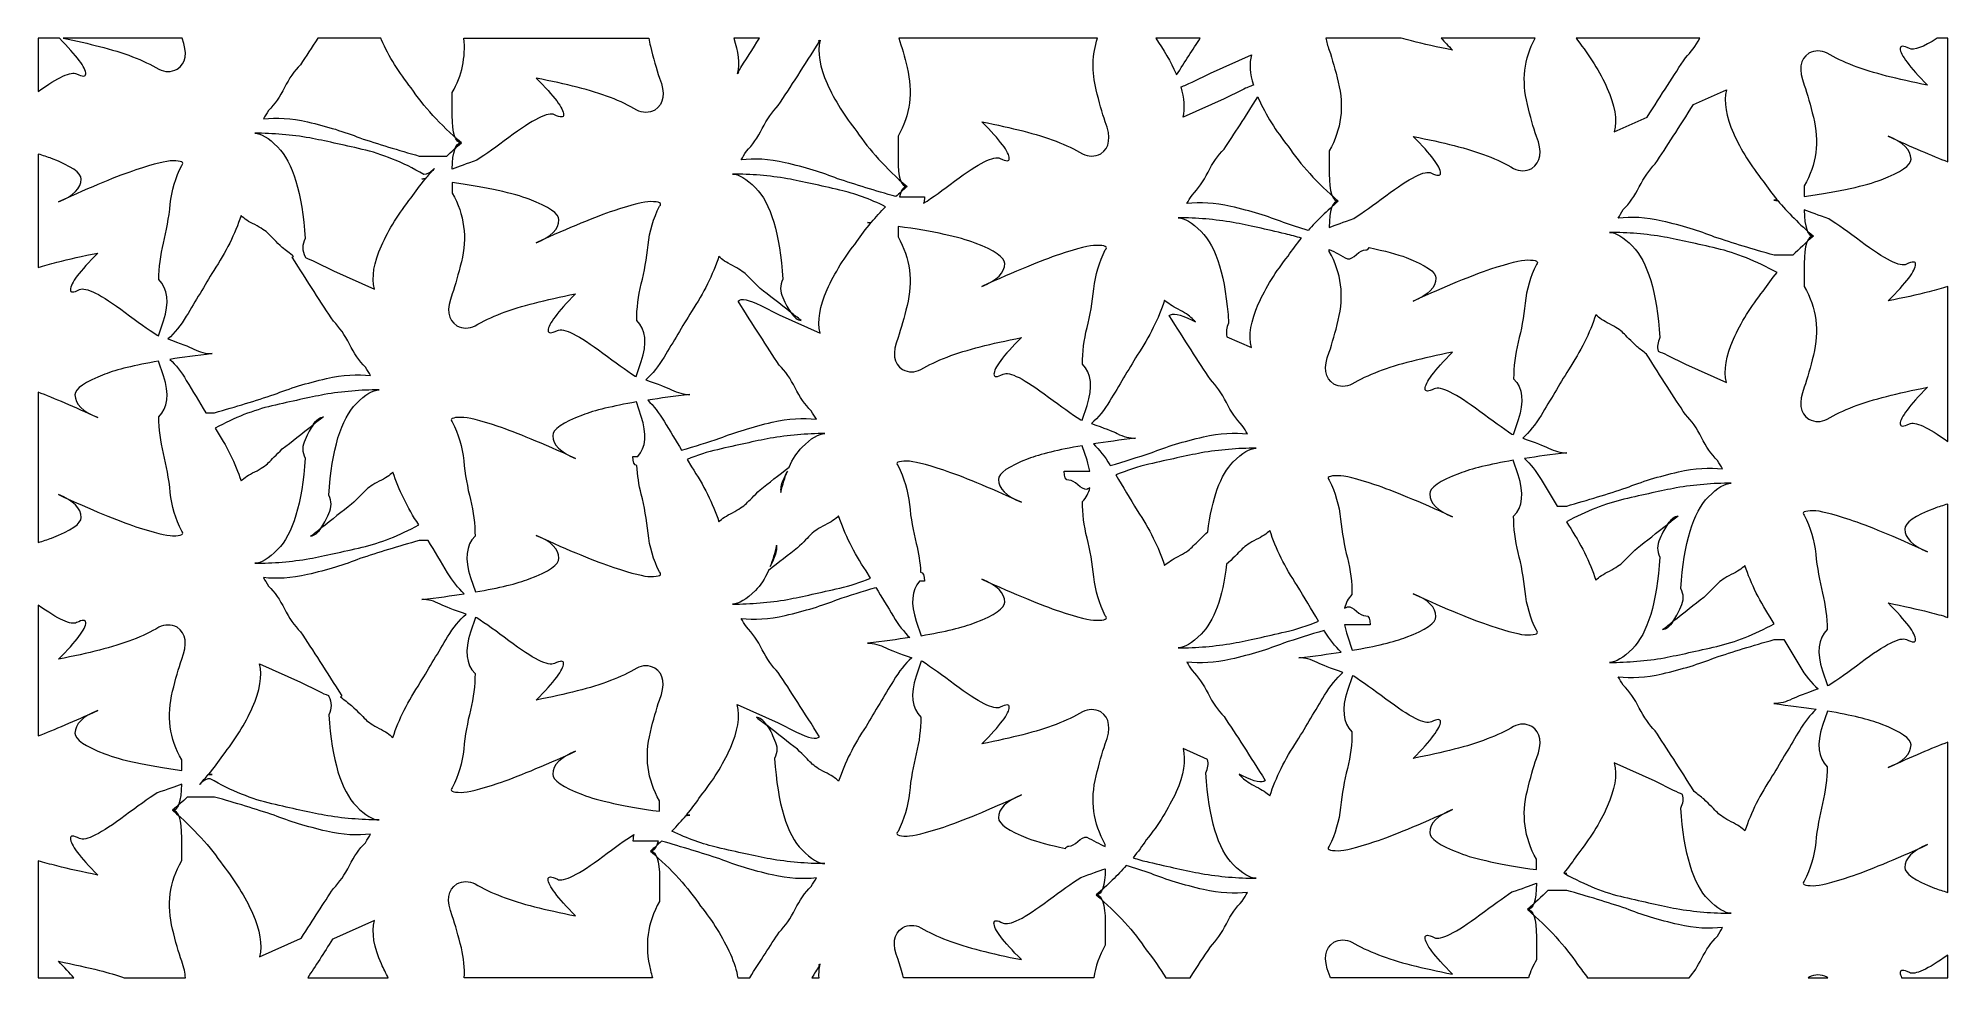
# Model space of a CAD drawing. Header units: millimetres. Extents: x -1200 to 1200, y -590 to 590.
import ezdxf

# ---------------------------------------------------------------- set-up
doc = ezdxf.new("R2010")
doc.units = ezdxf.units.MM
doc.header["$MEASUREMENT"] = 0
doc.layers.add('Layer 1', color=7, linetype='Continuous')

msp = doc.modelspace()

# ---------------------------------------------------------------- linework, layer by layer
at = {"layer": 'Layer 1', "color": 250, "lineweight": 20}
for points, knots in [([(-1200.05, 523.1172), (-1200.05, 523.1172), (-1200.05, 589.9734), (-1200.05, 589.9734), (-1200.05, 589.9734), (-1173.477, 589.9734), (-1173.477, 589.9734), (-1151.336, 567.6653), (-1140.232, 552.7311), (-1140.232, 545.1975), (-1140.232, 541.4123), (-1144.0089, 541.4123), (-1151.7398, 545.1975), (-1158.6692, 548.6622), (-1174.7106, 541.218), (-1200.05, 523.1172)], [0, 0, 0, 0, 0.2, 0.2, 0.2, 0.4, 0.4, 0.4, 0.6, 0.6, 0.6, 0.8, 0.8, 0.8, 1, 1, 1, 1]), ([(-1168.6638, 589.9734), (-1168.6638, 589.9734), (-1019.2302, 589.9734), (-1019.2302, 589.9734), (-1012.1279, 571.4545), (-1014.2268, 558.4592), (-1025.4347, 551.0629), (-1033.0537, 547.1709), (-1040.6167, 547.1709), (-1048.3344, 551.0629), (-1067.5577, 562.4489), (-1092.5045, 572.0211), (-1123.1187, 579.6901), (-1136.6889, 583.1365), (-1151.9259, 586.5615), (-1168.6638, 589.9734)], [0, 0, 0, 0, 0.2, 0.2, 0.2, 0.4, 0.4, 0.4, 0.6, 0.6, 0.6, 0.8, 0.8, 0.8, 1, 1, 1, 1]), ([(-848.6228, 589.9734), (-848.6228, 589.9734), (-769.6242, 589.9734), (-769.6242, 589.9734), (-769.3312, 589.2919), (-769.0312, 588.6083), (-768.7252, 587.9206), (-759.1556, 566.8851), (-746.6838, 546.762), (-731.2384, 527.5676), (-716.0086, 504.6492), (-695.0045, 481.633), (-668.2252, 458.5894), (-675.5604, 458.5894), (-679.4432, 447.4994), (-679.6232, 425.6898), (-671.6564, 428.7252), (-661.4147, 432.371), (-648.8757, 436.6435), (-637.3211, 444.1741), (-624.0337, 453.7128), (-608.5394, 465.2727), (-577.974, 488.1149), (-558.9652, 497.7787), (-551.2496, 493.9213), (-543.5187, 490.1362), (-539.7418, 490.1362), (-539.7418, 493.9213), (-539.7418, 501.5913), (-551.2496, 516.9303), (-574.196, 539.9118), (-555.0763, 536.0982), (-537.8096, 532.2693), (-522.6286, 528.414), (-492.0144, 520.745), (-467.0676, 511.1727), (-447.8441, 499.7867), (-440.1265, 495.8948), (-432.5635, 495.8948), (-424.9445, 499.7867), (-413.4926, 507.3439), (-411.5483, 520.745), (-419.214, 539.9118), (-423.1048, 551.3945), (-426.8401, 564.8374), (-430.6191, 580.1499), (-431.4377, 583.4468), (-432.1252, 586.7213), (-432.6815, 589.9734), (-432.6815, 589.9734), (-665.033, 589.9734), (-665.033, 589.9734), (-662.5526, 566.0377), (-667.377, 543.345), (-679.6302, 521.8436), (-679.6302, 521.8436), (-679.6302, 493.1024), (-679.6302, 493.1024), (-679.6302, 470.2246), (-675.7395, 458.5894), (-668.2252, 458.5894), (-674.6848, 453.0302), (-680.8089, 447.473), (-686.5964, 441.9189), (-686.5964, 441.9189), (-686.5964, 441.9229), (-686.5964, 441.9229), (-686.5964, 441.9229), (-721.0506, 441.9229), (-721.0506, 441.9229), (-747.6713, 449.4882), (-772.7299, 457.1307), (-795.836, 464.7987), (-814.8509, 472.4413), (-836.8292, 479.1133), (-861.714, 484.8882), (-882.354, 489.6988), (-900.3794, 490.3264), (-917.0655, 488.596), (-914.8007, 492.2968), (-913.3923, 494.963), (-910.4849, 499.2771), (-902.9218, 506.9481), (-896.217, 516.5489), (-890.4469, 527.9704), (-884.7225, 539.391), (-877.975, 549.0548), (-870.4119, 556.7228), (-863.5252, 567.0326), (-856.2713, 578.1174), (-848.6228, 589.9734)], [0, 0, 0, 0, 0.033333333, 0.033333333, 0.033333333, 0.066666667, 0.066666667, 0.066666667, 0.1, 0.1, 0.1, 0.133333333, 0.133333333, 0.133333333, 0.166666667, 0.166666667, 0.166666667, 0.2, 0.2, 0.2, 0.233333333, 0.233333333, 0.233333333, 0.266666667, 0.266666667, 0.266666667, 0.3, 0.3, 0.3, 0.333333333, 0.333333333, 0.333333333, 0.366666667, 0.366666667, 0.366666667, 0.4, 0.4, 0.4, 0.433333333, 0.433333333, 0.433333333, 0.466666667, 0.466666667, 0.466666667, 0.5, 0.5, 0.5, 0.533333333, 0.533333333, 0.533333333, 0.566666667, 0.566666667, 0.566666667, 0.6, 0.6, 0.6, 0.633333333, 0.633333333, 0.633333333, 0.666666667, 0.666666667, 0.666666667, 0.7, 0.7, 0.7, 0.733333333, 0.733333333, 0.733333333, 0.766666667, 0.766666667, 0.766666667, 0.8, 0.8, 0.8, 0.833333333, 0.833333333, 0.833333333, 0.866666667, 0.866666667, 0.866666667, 0.9, 0.9, 0.9, 0.933333333, 0.933333333, 0.933333333, 0.966666667, 0.966666667, 0.966666667, 1, 1, 1, 1]), ([(-325.9597, 589.9734), (-325.9597, 589.9734), (-293.4357, 589.9734), (-293.4357, 589.9734), (-301.9618, 576.7106), (-310.9689, 562.515), (-320.4886, 547.3886), (-320.1571, 547.061), (-319.7828, 546.7783), (-319.3658, 546.5371), (-319.3658, 546.5371), (-321.3784, 545.6369), (-321.3784, 545.6369), (-318.2645, 558.3992), (-319.8967, 573.2062), (-325.9597, 589.9734)], [0, 0, 0, 0, 0.2, 0.2, 0.2, 0.4, 0.4, 0.4, 0.6, 0.6, 0.6, 0.8, 0.8, 0.8, 1, 1, 1, 1]), ([(-118.3018, 589.9734), (-118.3018, 589.9734), (131.3806, 589.9734), (131.3806, 589.9734), (124.5375, 569.4272), (123.9741, 547.8545), (129.5968, 525.2137), (133.3759, 509.9012), (137.1111, 496.4583), (141.0019, 484.9757), (148.6677, 465.8088), (146.7233, 452.4077), (135.2714, 444.8506), (127.6524, 440.9586), (120.0894, 440.9586), (112.3718, 444.8506), (93.1484, 456.2366), (68.2016, 465.8088), (37.5874, 473.4778), (22.4063, 477.3332), (5.1396, 481.162), (-13.9801, 484.9757), (8.9663, 461.9942), (20.4741, 446.6551), (20.4741, 438.9851), (20.4741, 435.2), (16.6972, 435.2), (8.9663, 438.9851), (1.2508, 442.8425), (-17.7581, 433.1787), (-48.3235, 410.3365), (-63.1832, 399.2507), (-76.012, 390.0242), (-87.2299, 382.6442), (-86.4804, 384.5627), (-86.1062, 387.235), (-86.1062, 390.6468), (-86.1062, 390.6468), (-117.6764, 390.6468), (-117.6764, 390.6468), (-115.854, 399.2863), (-112.612, 403.6533), (-108.0092, 403.6533), (-134.7886, 426.6968), (-155.7926, 449.713), (-171.0224, 472.6314), (-186.4679, 491.8258), (-198.9397, 511.9489), (-208.5092, 532.9844), (-217.8916, 554.0332), (-220.9852, 572.2887), (-217.2499, 587.5991), (-217.2499, 587.5991), (-219.2624, 586.6989), (-219.2624, 586.6989), (-218.8455, 586.4578), (-218.4713, 586.175), (-218.1398, 585.8475), (-237.412, 555.2244), (-254.5811, 528.414), (-269.9218, 505.4467), (-277.4848, 497.7787), (-284.2323, 488.1149), (-289.9567, 476.6943), (-295.7268, 465.2727), (-302.4316, 455.672), (-309.9947, 448.001), (-312.9021, 443.6868), (-314.3106, 441.0206), (-316.5754, 437.3199), (-299.8892, 439.0503), (-281.8639, 438.4226), (-261.2239, 433.6121), (-236.3391, 427.8372), (-214.3608, 421.1651), (-195.3458, 413.5226), (-172.674, 405.999), (-148.1218, 398.4989), (-122.0584, 391.0731), (-117.5666, 395.2651), (-112.8835, 399.4592), (-108.0092, 403.6533), (-115.5235, 403.6533), (-119.4143, 415.2885), (-119.4143, 438.1662), (-119.4143, 438.1662), (-119.4143, 466.9074), (-119.4143, 466.9074), (-104.1205, 493.7443), (-100.3974, 522.4366), (-108.0092, 553.0861), (-111.4262, 566.9328), (-114.8086, 579.2507), (-118.3018, 589.9734)], [0, 0, 0, 0, 0.032258065, 0.032258065, 0.032258065, 0.064516129, 0.064516129, 0.064516129, 0.096774194, 0.096774194, 0.096774194, 0.129032258, 0.129032258, 0.129032258, 0.161290323, 0.161290323, 0.161290323, 0.193548387, 0.193548387, 0.193548387, 0.225806452, 0.225806452, 0.225806452, 0.258064516, 0.258064516, 0.258064516, 0.290322581, 0.290322581, 0.290322581, 0.322580645, 0.322580645, 0.322580645, 0.35483871, 0.35483871, 0.35483871, 0.387096774, 0.387096774, 0.387096774, 0.419354839, 0.419354839, 0.419354839, 0.451612903, 0.451612903, 0.451612903, 0.483870968, 0.483870968, 0.483870968, 0.516129032, 0.516129032, 0.516129032, 0.548387097, 0.548387097, 0.548387097, 0.580645161, 0.580645161, 0.580645161, 0.612903226, 0.612903226, 0.612903226, 0.64516129, 0.64516129, 0.64516129, 0.677419355, 0.677419355, 0.677419355, 0.709677419, 0.709677419, 0.709677419, 0.741935484, 0.741935484, 0.741935484, 0.774193548, 0.774193548, 0.774193548, 0.806451613, 0.806451613, 0.806451613, 0.838709677, 0.838709677, 0.838709677, 0.870967742, 0.870967742, 0.870967742, 0.903225806, 0.903225806, 0.903225806, 0.935483871, 0.935483871, 0.935483871, 0.967741935, 0.967741935, 0.967741935, 1, 1, 1, 1]), ([(204.4331, 589.9734), (204.4331, 589.9734), (260.3511, 589.9734), (260.3511, 589.9734), (251.1091, 575.8155), (241.2589, 560.4327), (230.7497, 543.8303), (230.5351, 544.3246), (230.3186, 544.8191), (230.0968, 545.3154), (223.1023, 560.6911), (214.5569, 575.5795), (204.4331, 589.9734)], [0, 0, 0, 0, 0.25, 0.25, 0.25, 0.5, 0.5, 0.5, 0.75, 0.75, 0.75, 1, 1, 1, 1]), ([(418.2975, 589.9734), (418.2975, 589.9734), (512.9175, 589.9734), (512.9175, 589.9734), (517.1327, 588.7761), (521.468, 587.6195), (525.9243, 586.5036), (541.1053, 582.6482), (558.3721, 578.8194), (577.4918, 575.0057), (572.0867, 580.4194), (567.3162, 585.408), (563.1812, 589.9734), (563.1812, 589.9734), (681.2175, 589.9734), (681.2175, 589.9734), (667.3646, 564.0296), (664.201, 536.3678), (671.5209, 506.8952), (675.2999, 491.5827), (679.0351, 478.1398), (682.926, 466.6572), (690.5917, 447.4903), (688.6473, 434.0891), (677.1955, 426.5321), (669.5765, 422.6401), (662.0134, 422.6401), (654.2958, 426.5321), (635.0725, 437.9181), (610.1257, 447.4903), (579.5114, 455.1593), (564.3304, 459.0147), (547.0636, 462.8435), (527.944, 466.6572), (550.8904, 443.6756), (562.3982, 428.3366), (562.3982, 420.6667), (562.3982, 416.8815), (558.6213, 416.8815), (550.8904, 420.6667), (543.1748, 424.524), (524.166, 414.8602), (493.6006, 392.0181), (478.1063, 380.4581), (464.8188, 370.9194), (453.2643, 363.3888), (440.7253, 359.1164), (430.4836, 355.4706), (422.5168, 352.4351), (422.6969, 374.2448), (426.5795, 385.3348), (433.9149, 385.3348), (407.1355, 408.3783), (386.1314, 431.3945), (370.9016, 454.313), (355.4562, 473.5073), (342.9843, 493.6304), (333.4148, 514.6659), (333.1931, 515.1623), (332.9765, 515.6567), (332.7619, 516.1511), (317.2209, 491.5969), (303.1189, 469.7109), (290.2942, 450.5105), (282.7311, 442.8425), (275.9836, 433.1787), (270.2592, 421.7582), (264.4891, 410.3365), (257.7843, 400.7358), (250.2212, 393.0648), (247.3138, 388.7507), (245.9054, 386.0845), (243.6406, 382.3838), (260.3267, 384.1141), (278.3521, 383.4865), (298.9921, 378.6759), (323.8768, 372.901), (345.8552, 366.2289), (364.8701, 358.5864), (374.9186, 355.2519), (385.3361, 351.9224), (396.0904, 348.6012), (407.0654, 360.8304), (419.6725, 373.0801), (433.9149, 385.3348), (426.4006, 385.3348), (422.5098, 396.97), (422.5098, 419.8478), (422.5098, 419.8478), (422.5098, 448.5889), (422.5098, 448.5889), (437.8036, 475.4258), (441.5267, 504.1182), (433.9149, 534.7677), (430.1358, 550.0802), (426.4006, 563.5231), (422.5098, 575.0057), (420.3274, 580.4632), (418.9239, 585.4528), (418.2975, 589.9734)], [0, 0, 0, 0, 0.03030303, 0.03030303, 0.03030303, 0.060606061, 0.060606061, 0.060606061, 0.090909091, 0.090909091, 0.090909091, 0.121212121, 0.121212121, 0.121212121, 0.151515152, 0.151515152, 0.151515152, 0.181818182, 0.181818182, 0.181818182, 0.212121212, 0.212121212, 0.212121212, 0.242424242, 0.242424242, 0.242424242, 0.272727273, 0.272727273, 0.272727273, 0.303030303, 0.303030303, 0.303030303, 0.333333333, 0.333333333, 0.333333333, 0.363636364, 0.363636364, 0.363636364, 0.393939394, 0.393939394, 0.393939394, 0.424242424, 0.424242424, 0.424242424, 0.454545455, 0.454545455, 0.454545455, 0.484848485, 0.484848485, 0.484848485, 0.515151515, 0.515151515, 0.515151515, 0.545454545, 0.545454545, 0.545454545, 0.575757576, 0.575757576, 0.575757576, 0.606060606, 0.606060606, 0.606060606, 0.636363636, 0.636363636, 0.636363636, 0.666666667, 0.666666667, 0.666666667, 0.696969697, 0.696969697, 0.696969697, 0.727272727, 0.727272727, 0.727272727, 0.757575758, 0.757575758, 0.757575758, 0.787878788, 0.787878788, 0.787878788, 0.818181818, 0.818181818, 0.818181818, 0.848484848, 0.848484848, 0.848484848, 0.878787879, 0.878787879, 0.878787879, 0.909090909, 0.909090909, 0.909090909, 0.939393939, 0.939393939, 0.939393939, 0.96969697, 0.96969697, 0.96969697, 1, 1, 1, 1]), ([(732.7646, 589.9734), (732.7646, 589.9734), (888.1189, 589.9734), (888.1189, 589.9734), (882.8968, 580.394), (876.9162, 572.1778), (870.3121, 565.4823), (855.9538, 543.9859), (839.9938, 519.1245), (822.2073, 490.9205), (822.2073, 490.9205), (780.7616, 472.3823), (780.7616, 472.3823), (784.4969, 487.6927), (781.4033, 505.9482), (772.0209, 526.997), (762.4514, 548.0325), (749.9796, 568.1556), (734.5341, 587.3499), (733.9534, 588.2247), (733.3626, 589.0986), (732.7646, 589.9734)], [0, 0, 0, 0, 0.142857143, 0.142857143, 0.142857143, 0.285714286, 0.285714286, 0.285714286, 0.428571429, 0.428571429, 0.428571429, 0.571428571, 0.571428571, 0.571428571, 0.714285714, 0.714285714, 0.714285714, 0.857142857, 0.857142857, 0.857142857, 1, 1, 1, 1]), ([(1186.5843, 589.9734), (1186.5843, 589.9734), (1199.95, 589.9734), (1199.95, 589.9734), (1199.95, 589.9734), (1199.95, 434.8033), (1199.95, 434.8033), (1179.789, 442.6116), (1154.7955, 453.256), (1125.0386, 466.7945), (1144.1582, 459.1204), (1153.7084, 449.5838), (1153.7084, 438.1307), (1153.7084, 430.3834), (1141.2935, 421.7357), (1116.3945, 412.2601), (1096.7053, 404.6532), (1064.4752, 397.7065), (1019.6043, 391.3385), (1019.6043, 391.3385), (1019.6043, 404.6003), (1019.6043, 404.6003), (1034.8982, 431.4372), (1038.6213, 460.1296), (1031.0094, 490.7791), (1027.2304, 506.0916), (1023.4951, 519.5345), (1019.6043, 531.0171), (1011.9385, 550.184), (1013.8829, 563.5851), (1025.3348, 571.1422), (1032.9538, 575.0342), (1040.5168, 575.0342), (1048.2345, 571.1422), (1067.4579, 559.7562), (1092.4046, 550.184), (1123.0189, 542.515), (1138.1999, 538.6597), (1155.4667, 534.8307), (1174.5864, 531.0171), (1151.6399, 553.9986), (1140.1321, 569.3376), (1140.1321, 577.0076), (1140.1321, 580.7928), (1143.9091, 580.7928), (1151.6399, 577.0076), (1157.2606, 574.198), (1168.8762, 578.565), (1186.5843, 589.9734)], [0, 0, 0, 0, 0.0625, 0.0625, 0.0625, 0.125, 0.125, 0.125, 0.1875, 0.1875, 0.1875, 0.25, 0.25, 0.25, 0.3125, 0.3125, 0.3125, 0.375, 0.375, 0.375, 0.4375, 0.4375, 0.4375, 0.5, 0.5, 0.5, 0.5625, 0.5625, 0.5625, 0.625, 0.625, 0.625, 0.6875, 0.6875, 0.6875, 0.75, 0.75, 0.75, 0.8125, 0.8125, 0.8125, 0.875, 0.875, 0.875, 0.9375, 0.9375, 0.9375, 1, 1, 1, 1]), ([(327.2288, 531.0151), (322.8639, 545.3063), (321.9416, 558.0818), (324.6742, 569.2806), (324.6742, 569.2806), (273.2175, 546.2655), (273.2175, 546.2655), (273.2175, 546.2655), (250.1033, 534.7677), (250.1033, 534.7677), (244.8019, 532.1645), (240.1972, 530.2287), (236.2829, 528.9663), (240.6477, 514.6751), (241.5701, 501.8996), (238.8375, 490.7007), (238.8375, 490.7007), (290.2942, 513.7158), (290.2942, 513.7158), (290.2942, 513.7158), (313.4084, 525.2137), (313.4084, 525.2137), (318.7097, 527.8169), (323.3145, 529.7526), (327.2288, 531.0151)], [0, 0, 0, 0, 0.125, 0.125, 0.125, 0.25, 0.25, 0.25, 0.375, 0.375, 0.375, 0.5, 0.5, 0.5, 0.625, 0.625, 0.625, 0.75, 0.75, 0.75, 0.875, 0.875, 0.875, 1, 1, 1, 1]), ([(1199.95, 278.0808), (1199.95, 278.0808), (1199.95, 83.6044), (1199.95, 83.6044), (1174.6107, 101.7052), (1158.5694, 109.1494), (1151.6399, 105.6847), (1143.9091, 101.8995), (1140.1321, 101.8995), (1140.1321, 105.6847), (1140.1321, 113.3547), (1151.6399, 128.6937), (1174.5864, 151.6753), (1155.4667, 147.8616), (1138.1999, 144.0327), (1123.0189, 140.1773), (1092.4046, 132.5084), (1067.4579, 122.9361), (1048.2345, 111.5501), (1040.5168, 107.6582), (1032.9538, 107.6582), (1025.3348, 111.5501), (1013.8829, 119.1072), (1011.9385, 132.5084), (1019.6043, 151.6753), (1023.4951, 163.1579), (1027.2304, 176.6007), (1031.0094, 191.9133), (1038.6213, 222.5628), (1034.8982, 251.2551), (1019.6043, 278.092), (1019.6043, 278.092), (1019.6043, 306.8332), (1019.6043, 306.8332), (1019.6043, 329.7109), (1023.4951, 341.3462), (1031.0094, 341.3462), (1013.6287, 356.3016), (998.6826, 371.248), (986.1671, 386.1608), (984.5786, 386.3286), (982.9911, 386.413), (981.4056, 386.413), (981.4056, 386.413), (985.5437, 386.9044), (985.5437, 386.9044), (979.027, 394.7209), (973.1765, 402.5282), (967.9961, 410.3244), (952.5508, 429.5187), (940.0789, 449.6418), (930.5094, 470.6774), (921.127, 491.7261), (918.0335, 509.9815), (921.7687, 525.2921), (921.7687, 525.2921), (880.3229, 506.7538), (880.3229, 506.7538), (862.5365, 478.5498), (846.5765, 453.6884), (832.2182, 432.192), (824.6552, 424.524), (817.9077, 414.8602), (812.1833, 403.4396), (806.4131, 392.0181), (799.7084, 382.4173), (792.1453, 374.7463), (789.2379, 370.4322), (787.8294, 367.766), (785.5646, 364.0652), (802.2507, 365.7956), (820.2762, 365.168), (840.9162, 360.3574), (865.8009, 354.5825), (887.7792, 347.9105), (906.7942, 340.2679), (929.9003, 332.5999), (954.9589, 324.9574), (981.5796, 317.3921), (981.5796, 317.3921), (1005.2399, 317.3921), (1005.2399, 317.3921), (1013.1355, 325.3714), (1021.7256, 333.3567), (1031.0094, 341.3462), (1023.6741, 341.3462), (1019.7915, 352.4361), (1019.6114, 374.2458), (1027.5782, 371.2104), (1037.8199, 367.5646), (1050.3588, 363.2922), (1061.9134, 355.7615), (1075.2009, 346.2228), (1090.6952, 334.6629), (1121.2606, 311.8207), (1140.2694, 302.1569), (1147.985, 306.0143), (1155.7159, 309.7995), (1159.4928, 309.7995), (1159.4928, 306.0143), (1159.4928, 298.3443), (1147.985, 283.0053), (1125.0386, 260.0237), (1144.1582, 263.8374), (1161.425, 267.6663), (1176.606, 271.5217), (1184.7935, 273.5724), (1192.5742, 275.7595), (1199.95, 278.0808)], [0, 0, 0, 0, 0.027777778, 0.027777778, 0.027777778, 0.055555556, 0.055555556, 0.055555556, 0.083333333, 0.083333333, 0.083333333, 0.111111111, 0.111111111, 0.111111111, 0.138888889, 0.138888889, 0.138888889, 0.166666667, 0.166666667, 0.166666667, 0.194444444, 0.194444444, 0.194444444, 0.222222222, 0.222222222, 0.222222222, 0.25, 0.25, 0.25, 0.277777778, 0.277777778, 0.277777778, 0.305555556, 0.305555556, 0.305555556, 0.333333333, 0.333333333, 0.333333333, 0.361111111, 0.361111111, 0.361111111, 0.388888889, 0.388888889, 0.388888889, 0.416666667, 0.416666667, 0.416666667, 0.444444444, 0.444444444, 0.444444444, 0.472222222, 0.472222222, 0.472222222, 0.5, 0.5, 0.5, 0.527777778, 0.527777778, 0.527777778, 0.555555556, 0.555555556, 0.555555556, 0.583333333, 0.583333333, 0.583333333, 0.611111111, 0.611111111, 0.611111111, 0.638888889, 0.638888889, 0.638888889, 0.666666667, 0.666666667, 0.666666667, 0.694444444, 0.694444444, 0.694444444, 0.722222222, 0.722222222, 0.722222222, 0.75, 0.75, 0.75, 0.777777778, 0.777777778, 0.777777778, 0.805555556, 0.805555556, 0.805555556, 0.833333333, 0.833333333, 0.833333333, 0.861111111, 0.861111111, 0.861111111, 0.888888889, 0.888888889, 0.888888889, 0.916666667, 0.916666667, 0.916666667, 0.944444444, 0.944444444, 0.944444444, 0.972222222, 0.972222222, 0.972222222, 1, 1, 1, 1]), ([(-701.9116, 426.3856), (-705.8228, 422.1793), (-709.5418, 417.9761), (-713.0676, 413.7749), (-714.656, 413.607), (-716.2435, 413.5226), (-717.8289, 413.5226), (-717.8289, 413.5226), (-713.6909, 413.0313), (-713.6909, 413.0313), (-720.2076, 405.2158), (-726.058, 397.4074), (-731.2384, 389.6113), (-746.6838, 370.4169), (-759.1556, 350.2938), (-768.7252, 329.2583), (-778.1076, 308.2095), (-781.2011, 289.9541), (-777.4658, 274.6436), (-777.4658, 274.6436), (-828.9225, 297.6587), (-828.9225, 297.6587), (-828.9225, 297.6587), (-852.0367, 309.1565), (-852.0367, 309.1565), (-856.5764, 311.3864), (-860.6055, 313.1259), (-864.1272, 314.373), (-864.1272, 314.373), (-864.5787, 315.5367), (-864.5787, 315.5367), (-868.4045, 323.0979), (-868.4045, 330.7394), (-864.5787, 338.4867), (-868.4045, 395.7971), (-879.8584, 434.2265), (-899.1387, 453.3924), (-910.4849, 464.7987), (-920.098, 470.6356), (-927.8695, 470.6356), (-904.8062, 470.6356), (-881.7947, 468.6143), (-858.8574, 464.7987), (-839.694, 460.9433), (-817.6527, 456.2437), (-792.9784, 450.4088), (-767.9828, 444.7265), (-742.1157, 434.2265), (-715.2662, 418.914), (-711.5493, 418.914), (-707.7235, 420.8284), (-703.8326, 424.6695), (-703.193, 425.2941), (-702.5523, 425.8648), (-701.9116, 426.3856)], [0, 0, 0, 0, 0.055555556, 0.055555556, 0.055555556, 0.111111111, 0.111111111, 0.111111111, 0.166666667, 0.166666667, 0.166666667, 0.222222222, 0.222222222, 0.222222222, 0.277777778, 0.277777778, 0.277777778, 0.333333333, 0.333333333, 0.333333333, 0.388888889, 0.388888889, 0.388888889, 0.444444444, 0.444444444, 0.444444444, 0.5, 0.5, 0.5, 0.555555556, 0.555555556, 0.555555556, 0.611111111, 0.611111111, 0.611111111, 0.666666667, 0.666666667, 0.666666667, 0.722222222, 0.722222222, 0.722222222, 0.777777778, 0.777777778, 0.777777778, 0.833333333, 0.833333333, 0.833333333, 0.888888889, 0.888888889, 0.888888889, 0.944444444, 0.944444444, 0.944444444, 1, 1, 1, 1]), ([(-1200.05, 302.1376), (-1200.05, 302.1376), (-1200.05, 444.4203), (-1200.05, 444.4203), (-1193.7255, 442.635), (-1188.1506, 440.8142), (-1183.3303, 438.9516), (-1158.4313, 429.476), (-1146.0164, 420.8284), (-1146.0164, 413.0811), (-1146.0164, 401.6279), (-1155.5665, 392.0913), (-1174.6862, 384.4172), (-1132.5774, 403.5749), (-1100.0045, 416.9405), (-1077.1699, 424.6695), (-1054.0068, 432.249), (-1038.7211, 436.0575), (-1031.1093, 436.0575), (-1019.7042, 436.0575), (-1015.7736, 434.1207), (-1019.7042, 430.2898), (-1027.3302, 415.0545), (-1032.1822, 398.7939), (-1034.0228, 381.6177), (-1035.8564, 364.1944), (-1038.7211, 347.9928), (-1042.6038, 332.7311), (-1046.3879, 317.3738), (-1048.3344, 301.9728), (-1048.3344, 286.7996), (-1036.8804, 275.2855), (-1034.998, 258.0584), (-1042.6038, 235.0474), (-1042.6038, 235.0474), (-1048.8642, 216.382), (-1048.8642, 216.382), (-1048.8642, 216.382), (-1050.4588, 216.9262), (-1050.4588, 216.9262), (-1062.0133, 224.4569), (-1075.3007, 233.9956), (-1090.795, 245.5555), (-1121.3604, 268.3977), (-1140.3693, 278.0615), (-1148.0848, 274.2041), (-1155.8157, 270.4189), (-1159.5926, 270.4189), (-1159.5926, 274.2041), (-1159.5926, 281.8741), (-1148.0848, 297.2131), (-1125.1384, 320.1946), (-1144.2581, 316.381), (-1161.5248, 312.5521), (-1176.7059, 308.6968), (-1184.8933, 306.646), (-1192.674, 304.459), (-1200.05, 302.1376)], [0, 0, 0, 0, 0.052631579, 0.052631579, 0.052631579, 0.105263158, 0.105263158, 0.105263158, 0.157894737, 0.157894737, 0.157894737, 0.210526316, 0.210526316, 0.210526316, 0.263157895, 0.263157895, 0.263157895, 0.315789474, 0.315789474, 0.315789474, 0.368421053, 0.368421053, 0.368421053, 0.421052632, 0.421052632, 0.421052632, 0.473684211, 0.473684211, 0.473684211, 0.526315789, 0.526315789, 0.526315789, 0.578947368, 0.578947368, 0.578947368, 0.631578947, 0.631578947, 0.631578947, 0.684210526, 0.684210526, 0.684210526, 0.736842105, 0.736842105, 0.736842105, 0.789473684, 0.789473684, 0.789473684, 0.842105263, 0.842105263, 0.842105263, 0.894736842, 0.894736842, 0.894736842, 0.947368421, 0.947368421, 0.947368421, 1, 1, 1, 1]), ([(-679.6302, 408.597), (-634.7604, 402.2302), (-602.5292, 395.2824), (-582.8401, 387.6754), (-557.9411, 378.1998), (-545.5262, 369.5523), (-545.5262, 361.8049), (-545.5262, 350.3518), (-555.0763, 340.8152), (-574.196, 333.1411), (-532.0872, 352.2988), (-499.5144, 365.6644), (-476.6798, 373.3934), (-453.5167, 380.9729), (-438.231, 384.7814), (-430.6191, 384.7814), (-419.214, 384.7814), (-415.2835, 382.8446), (-419.214, 379.0136), (-426.8401, 363.7784), (-431.692, 347.5178), (-433.5326, 330.3417), (-435.3662, 312.9183), (-438.231, 296.7167), (-442.1136, 281.455), (-445.8978, 266.0977), (-447.8441, 250.6967), (-447.8441, 235.5235), (-436.3903, 224.0093), (-434.5079, 206.7823), (-442.1136, 183.7712), (-442.1136, 183.7712), (-448.374, 165.1059), (-448.374, 165.1059), (-448.374, 165.1059), (-449.9686, 165.6501), (-449.9686, 165.6501), (-461.5232, 173.1807), (-474.8106, 182.7194), (-490.3048, 194.2794), (-520.8703, 217.1215), (-539.8791, 226.7854), (-547.5947, 222.928), (-555.3255, 219.1428), (-559.1024, 219.1428), (-559.1024, 222.928), (-559.1024, 230.598), (-547.5947, 245.937), (-524.6482, 268.9185), (-543.7679, 265.1049), (-561.0347, 261.276), (-576.2157, 257.4206), (-606.8299, 249.7517), (-631.7767, 240.1794), (-651.0001, 228.7934), (-658.7178, 224.9014), (-666.2807, 224.9014), (-673.8997, 228.7934), (-685.3517, 236.3505), (-687.296, 249.7517), (-679.6302, 268.9185), (-675.7395, 280.4012), (-672.0042, 293.844), (-668.2252, 309.1565), (-660.6133, 339.8061), (-664.3364, 368.4984), (-679.6302, 395.3353), (-679.6302, 395.3353), (-679.6302, 408.597), (-679.6302, 408.597)], [0, 0, 0, 0, 0.043478261, 0.043478261, 0.043478261, 0.086956522, 0.086956522, 0.086956522, 0.130434783, 0.130434783, 0.130434783, 0.173913043, 0.173913043, 0.173913043, 0.217391304, 0.217391304, 0.217391304, 0.260869565, 0.260869565, 0.260869565, 0.304347826, 0.304347826, 0.304347826, 0.347826087, 0.347826087, 0.347826087, 0.391304348, 0.391304348, 0.391304348, 0.434782609, 0.434782609, 0.434782609, 0.47826087, 0.47826087, 0.47826087, 0.52173913, 0.52173913, 0.52173913, 0.565217391, 0.565217391, 0.565217391, 0.608695652, 0.608695652, 0.608695652, 0.652173913, 0.652173913, 0.652173913, 0.695652174, 0.695652174, 0.695652174, 0.739130435, 0.739130435, 0.739130435, 0.782608696, 0.782608696, 0.782608696, 0.826086957, 0.826086957, 0.826086957, 0.869565217, 0.869565217, 0.869565217, 0.913043478, 0.913043478, 0.913043478, 0.956521739, 0.956521739, 0.956521739, 1, 1, 1, 1]), ([(-434.0635, 135.4045), (-418.1879, 137.8621), (-400.5082, 140.2353), (-381.0154, 142.5292), (-388.6832, 142.5292), (-396.3997, 144.5027), (-404.0177, 148.3662), (-410.0808, 151.3019), (-420.8848, 155.494), (-436.495, 160.9891), (-428.0889, 168.4119), (-420.4181, 177.9638), (-413.3868, 189.6082), (-401.8953, 208.6215), (-390.4415, 227.7925), (-378.9957, 246.944), (-363.6123, 269.8951), (-352.1604, 292.9387), (-344.5974, 315.8734), (-340.6516, 311.9977), (-334.9283, 308.2186), (-327.3794, 304.5434), (-319.6079, 300.5324), (-313.7604, 296.6882), (-309.9947, 292.9387), (-306.2604, 289.1118), (-300.593, 283.2932), (-292.7564, 275.7137), (-281.3045, 267.0631), (-267.9144, 256.2661), (-254.156, 245.5677), (-257.4947, 250.3437), (-260.9025, 255.8876), (-264.0886, 264.2605), (-267.9144, 271.8217), (-267.9144, 279.4633), (-264.0886, 287.2106), (-267.9144, 344.521), (-279.3682, 382.9503), (-298.6485, 402.1162), (-309.9947, 413.5226), (-319.6079, 419.3595), (-327.3794, 419.3595), (-304.3161, 419.3595), (-281.3045, 417.3382), (-258.3673, 413.5226), (-239.2038, 409.6672), (-217.1625, 404.9675), (-192.4883, 399.1327), (-173.8486, 394.8958), (-154.7238, 387.9796), (-135.0703, 378.386), (-141.4607, 371.8655), (-147.3875, 365.349), (-152.8516, 358.8387), (-154.4401, 358.6708), (-156.0276, 358.5864), (-157.613, 358.5864), (-157.613, 358.5864), (-153.475, 358.0951), (-153.475, 358.0951), (-159.9916, 350.2796), (-165.8421, 342.4712), (-171.0224, 334.6751), (-186.4679, 315.4808), (-198.9397, 295.3576), (-208.5092, 274.3221), (-217.8916, 253.2733), (-220.9852, 235.0179), (-217.2499, 219.7074), (-217.2499, 219.7074), (-268.7066, 242.7225), (-268.7066, 242.7225), (-268.7066, 242.7225), (-291.8208, 254.2204), (-291.8208, 254.2204), (-307.1554, 261.751), (-316.6628, 263.696), (-320.4886, 259.918), (-301.2164, 229.2949), (-284.0473, 202.4845), (-268.7066, 179.5172), (-261.1435, 171.8492), (-254.396, 162.1854), (-248.6716, 150.7648), (-242.9015, 139.3432), (-236.1967, 129.7425), (-228.6336, 122.0715), (-225.7262, 117.7573), (-224.3178, 115.0911), (-222.053, 111.3904), (-238.7391, 113.1207), (-256.7645, 112.4931), (-277.4045, 107.6826), (-302.2893, 101.9077), (-324.2676, 95.2356), (-343.2825, 87.5931), (-358.5194, 82.5364), (-374.6055, 77.4908), (-391.4289, 72.4717), (-398.7377, 84.6847), (-406.0547, 96.8805), (-413.3868, 109.0121), (-419.7337, 119.5233), (-426.6031, 128.3295), (-434.0635, 135.4045)], [0, 0, 0, 0, 0.028571429, 0.028571429, 0.028571429, 0.057142857, 0.057142857, 0.057142857, 0.085714286, 0.085714286, 0.085714286, 0.114285714, 0.114285714, 0.114285714, 0.142857143, 0.142857143, 0.142857143, 0.171428571, 0.171428571, 0.171428571, 0.2, 0.2, 0.2, 0.228571429, 0.228571429, 0.228571429, 0.257142857, 0.257142857, 0.257142857, 0.285714286, 0.285714286, 0.285714286, 0.314285714, 0.314285714, 0.314285714, 0.342857143, 0.342857143, 0.342857143, 0.371428571, 0.371428571, 0.371428571, 0.4, 0.4, 0.4, 0.428571429, 0.428571429, 0.428571429, 0.457142857, 0.457142857, 0.457142857, 0.485714286, 0.485714286, 0.485714286, 0.514285714, 0.514285714, 0.514285714, 0.542857143, 0.542857143, 0.542857143, 0.571428571, 0.571428571, 0.571428571, 0.6, 0.6, 0.6, 0.628571429, 0.628571429, 0.628571429, 0.657142857, 0.657142857, 0.657142857, 0.685714286, 0.685714286, 0.685714286, 0.714285714, 0.714285714, 0.714285714, 0.742857143, 0.742857143, 0.742857143, 0.771428571, 0.771428571, 0.771428571, 0.8, 0.8, 0.8, 0.828571429, 0.828571429, 0.828571429, 0.857142857, 0.857142857, 0.857142857, 0.885714286, 0.885714286, 0.885714286, 0.914285714, 0.914285714, 0.914285714, 0.942857143, 0.942857143, 0.942857143, 0.971428571, 0.971428571, 0.971428571, 1, 1, 1, 1]), ([(-1034.5536, 186.6806), (-1018.678, 189.1382), (-1000.9984, 191.5115), (-981.5055, 193.8053), (-989.1733, 193.8053), (-996.89, 195.7788), (-1004.5079, 199.6423), (-1010.571, 202.5781), (-1021.375, 206.7701), (-1036.9852, 212.2653), (-1028.579, 219.688), (-1020.9083, 229.2399), (-1013.877, 240.8843), (-1002.3855, 259.8976), (-990.9316, 279.0686), (-979.4859, 298.2202), (-964.1025, 321.1712), (-952.6506, 344.2148), (-945.0875, 367.1496), (-941.1418, 363.2738), (-935.4184, 359.4948), (-927.8695, 355.8195), (-920.098, 351.8085), (-914.2506, 347.9643), (-910.4849, 344.2148), (-906.7506, 340.3879), (-901.0831, 334.5693), (-893.2465, 326.9898), (-888.7699, 323.6075), (-883.9963, 319.8986), (-879.0205, 315.9945), (-879.6682, 315.7025), (-880.2306, 315.322), (-880.7045, 314.8541), (-861.4323, 284.2311), (-844.2632, 257.4206), (-828.9225, 234.4533), (-821.3594, 226.7854), (-814.612, 217.1215), (-808.8875, 205.701), (-803.1174, 194.2794), (-796.4126, 184.6787), (-788.8496, 177.0076), (-785.9422, 172.6935), (-784.5337, 170.0273), (-782.2689, 166.3266), (-798.955, 168.0569), (-816.9804, 167.4293), (-837.6204, 162.6187), (-862.5052, 156.8438), (-884.4835, 150.1718), (-903.4984, 142.5292), (-926.6045, 134.8612), (-951.6632, 127.2187), (-978.2838, 119.6535), (-978.2838, 119.6535), (-989.4693, 119.6535), (-989.4693, 119.6535), (-997.5936, 133.2357), (-1005.7262, 146.8016), (-1013.877, 160.2882), (-1020.2238, 170.7994), (-1027.0933, 179.6057), (-1034.5536, 186.6806)], [0, 0, 0, 0, 0.047619048, 0.047619048, 0.047619048, 0.095238095, 0.095238095, 0.095238095, 0.142857143, 0.142857143, 0.142857143, 0.19047619, 0.19047619, 0.19047619, 0.238095238, 0.238095238, 0.238095238, 0.285714286, 0.285714286, 0.285714286, 0.333333333, 0.333333333, 0.333333333, 0.380952381, 0.380952381, 0.380952381, 0.428571429, 0.428571429, 0.428571429, 0.476190476, 0.476190476, 0.476190476, 0.523809524, 0.523809524, 0.523809524, 0.571428571, 0.571428571, 0.571428571, 0.619047619, 0.619047619, 0.619047619, 0.666666667, 0.666666667, 0.666666667, 0.714285714, 0.714285714, 0.714285714, 0.761904762, 0.761904762, 0.761904762, 0.80952381, 0.80952381, 0.80952381, 0.857142857, 0.857142857, 0.857142857, 0.904761905, 0.904761905, 0.904761905, 0.952380952, 0.952380952, 0.952380952, 1, 1, 1, 1]), ([(387.5806, 338.7298), (381.4117, 331.2632), (375.851, 323.8048), (370.9016, 316.3566), (355.4562, 297.1622), (342.9843, 277.0392), (333.4148, 256.0036), (324.0324, 234.9548), (320.9389, 216.6994), (324.6742, 201.3889), (324.6742, 201.3889), (293.945, 215.1329), (293.945, 215.1329), (292.5508, 220.7948), (293.2789, 226.5056), (296.1273, 232.2744), (292.3016, 289.5848), (280.8477, 328.0142), (261.5674, 347.18), (250.2212, 358.5864), (240.6081, 364.4233), (232.8365, 364.4233), (255.8999, 364.4233), (278.9114, 362.4021), (301.8487, 358.5864), (321.0121, 354.731), (343.0534, 350.0314), (367.7277, 344.1965), (374.285, 342.7062), (380.9022, 340.8833), (387.5806, 338.7298)], [0, 0, 0, 0, 0.1, 0.1, 0.1, 0.2, 0.2, 0.2, 0.3, 0.3, 0.3, 0.4, 0.4, 0.4, 0.5, 0.5, 0.5, 0.6, 0.6, 0.6, 0.7, 0.7, 0.7, 0.8, 0.8, 0.8, 0.9, 0.9, 0.9, 1, 1, 1, 1]), ([(-119.4143, 353.6609), (-74.5445, 347.294), (-42.3133, 340.3462), (-22.6242, 332.7393), (2.2748, 323.2636), (14.6897, 314.6161), (14.6897, 306.8688), (14.6897, 295.4156), (5.1396, 285.879), (-13.9801, 278.2049), (28.1287, 297.3627), (60.7016, 310.7282), (83.5362, 318.4572), (106.6993, 326.0367), (121.985, 329.8452), (129.5968, 329.8452), (141.0019, 329.8452), (144.9325, 327.9084), (141.0019, 324.0775), (133.3759, 308.8422), (128.5239, 292.5816), (126.6833, 275.4055), (124.8497, 257.9821), (121.985, 241.7805), (118.1023, 226.5189), (114.3182, 211.1615), (112.3718, 195.7605), (112.3718, 180.5873), (123.8257, 169.0731), (125.7081, 151.8461), (118.1023, 128.8351), (118.1023, 128.8351), (111.8419, 110.1697), (111.8419, 110.1697), (111.8419, 110.1697), (110.2473, 110.714), (110.2473, 110.714), (98.6927, 118.2446), (85.4053, 127.7833), (69.9111, 139.3432), (39.3457, 162.1854), (20.3368, 171.8492), (12.6213, 167.9918), (4.8904, 164.2067), (1.1135, 164.2067), (1.1135, 167.9918), (1.1135, 175.6618), (12.6213, 191.0008), (35.5677, 213.9823), (16.448, 210.1687), (-0.8188, 206.3398), (-15.9998, 202.4845), (-46.614, 194.8155), (-71.5608, 185.2432), (-90.7841, 173.8572), (-98.5018, 169.9652), (-106.0648, 169.9652), (-113.6838, 173.8572), (-125.1357, 181.4143), (-127.0801, 194.8155), (-119.4143, 213.9823), (-115.5235, 225.465), (-111.7883, 238.9078), (-108.0092, 254.2204), (-100.3974, 284.8699), (-104.1205, 313.5622), (-119.4143, 340.3991), (-119.4143, 340.3991), (-119.4143, 353.6609), (-119.4143, 353.6609)], [0, 0, 0, 0, 0.043478261, 0.043478261, 0.043478261, 0.086956522, 0.086956522, 0.086956522, 0.130434783, 0.130434783, 0.130434783, 0.173913043, 0.173913043, 0.173913043, 0.217391304, 0.217391304, 0.217391304, 0.260869565, 0.260869565, 0.260869565, 0.304347826, 0.304347826, 0.304347826, 0.347826087, 0.347826087, 0.347826087, 0.391304348, 0.391304348, 0.391304348, 0.434782609, 0.434782609, 0.434782609, 0.47826087, 0.47826087, 0.47826087, 0.52173913, 0.52173913, 0.52173913, 0.565217391, 0.565217391, 0.565217391, 0.608695652, 0.608695652, 0.608695652, 0.652173913, 0.652173913, 0.652173913, 0.695652174, 0.695652174, 0.695652174, 0.739130435, 0.739130435, 0.739130435, 0.782608696, 0.782608696, 0.782608696, 0.826086957, 0.826086957, 0.826086957, 0.869565217, 0.869565217, 0.869565217, 0.913043478, 0.913043478, 0.913043478, 0.956521739, 0.956521739, 0.956521739, 1, 1, 1, 1]), ([(835.8589, 196.8581), (834.4789, 202.5058), (835.2101, 208.2013), (838.0514, 213.9559), (834.2257, 271.2663), (822.7718, 309.6957), (803.4914, 328.8616), (792.1453, 340.2679), (782.5321, 346.1048), (774.7605, 346.1048), (797.824, 346.1048), (820.8355, 344.0836), (843.7728, 340.2679), (862.9362, 336.4125), (884.9775, 331.7129), (909.6517, 325.878), (934.0158, 320.3391), (959.2098, 310.2216), (985.3321, 295.5326), (978.8999, 287.8016), (973.1206, 280.0797), (967.9961, 272.368), (952.5508, 253.1736), (940.0789, 233.0506), (930.5094, 212.015), (921.127, 190.9663), (918.0335, 172.7108), (921.7687, 157.4003), (921.7687, 157.4003), (870.3121, 180.4154), (870.3121, 180.4154), (870.3121, 180.4154), (847.1979, 191.9133), (847.1979, 191.9133), (842.9775, 193.9854), (839.1996, 195.6344), (835.8589, 196.8581)], [0, 0, 0, 0, 0.083333333, 0.083333333, 0.083333333, 0.166666667, 0.166666667, 0.166666667, 0.25, 0.25, 0.25, 0.333333333, 0.333333333, 0.333333333, 0.416666667, 0.416666667, 0.416666667, 0.5, 0.5, 0.5, 0.583333333, 0.583333333, 0.583333333, 0.666666667, 0.666666667, 0.666666667, 0.75, 0.75, 0.75, 0.833333333, 0.833333333, 0.833333333, 0.916666667, 0.916666667, 0.916666667, 1, 1, 1, 1]), ([(472.6504, 326.9492), (471.6965, 325.0418), (470.2748, 324.0775), (468.3803, 324.0775), (464.6023, 324.0775), (460.7134, 322.2078), (456.8735, 318.4572), (452.9826, 314.6161), (449.1568, 312.7016), (445.4399, 312.7016), (437.7162, 317.1063), (430.0738, 321.1122), (422.5098, 324.7204), (422.5098, 324.7204), (422.5098, 322.0806), (422.5098, 322.0806), (437.8036, 295.2438), (441.5267, 266.5514), (433.9149, 235.9019), (430.1358, 220.5893), (426.4006, 207.1465), (422.5098, 195.6638), (414.8439, 176.4969), (416.7884, 163.0958), (428.2403, 155.5387), (435.8592, 151.6468), (443.4223, 151.6468), (451.1399, 155.5387), (470.3633, 166.9247), (495.3101, 176.4969), (525.9243, 184.166), (541.1053, 188.0213), (558.3721, 191.8502), (577.4918, 195.6638), (554.5453, 172.6823), (543.0375, 157.3433), (543.0375, 149.6733), (543.0375, 145.8882), (546.8145, 145.8882), (554.5453, 149.6733), (562.2609, 153.5307), (581.2697, 143.8669), (611.8352, 121.0247), (627.3294, 109.4648), (640.6168, 99.9261), (652.1714, 92.3954), (652.1714, 92.3954), (653.766, 91.8512), (653.766, 91.8512), (653.766, 91.8512), (660.0263, 110.5166), (660.0263, 110.5166), (667.6321, 133.5276), (665.7497, 150.7547), (654.2958, 162.2688), (654.2958, 177.442), (656.2423, 192.843), (660.0263, 208.2003), (663.9091, 223.462), (666.7738, 239.6636), (668.6073, 257.0869), (670.448, 274.2631), (675.2999, 290.5237), (682.926, 305.759), (686.8565, 309.5899), (682.926, 311.5267), (671.5209, 311.5267), (663.9091, 311.5267), (648.6233, 307.7182), (625.4603, 300.1387), (602.6257, 292.4097), (570.0528, 279.0441), (527.944, 259.8864), (547.0636, 267.5605), (556.6138, 277.0971), (556.6138, 288.5503), (556.6138, 296.2976), (544.1989, 304.9452), (519.2999, 314.4208), (507.9355, 318.8112), (492.3904, 322.9829), (472.6504, 326.9492)], [0, 0, 0, 0, 0.037037037, 0.037037037, 0.037037037, 0.074074074, 0.074074074, 0.074074074, 0.111111111, 0.111111111, 0.111111111, 0.148148148, 0.148148148, 0.148148148, 0.185185185, 0.185185185, 0.185185185, 0.222222222, 0.222222222, 0.222222222, 0.259259259, 0.259259259, 0.259259259, 0.296296296, 0.296296296, 0.296296296, 0.333333333, 0.333333333, 0.333333333, 0.37037037, 0.37037037, 0.37037037, 0.407407407, 0.407407407, 0.407407407, 0.444444444, 0.444444444, 0.444444444, 0.481481481, 0.481481481, 0.481481481, 0.518518519, 0.518518519, 0.518518519, 0.555555556, 0.555555556, 0.555555556, 0.592592593, 0.592592593, 0.592592593, 0.62962963, 0.62962963, 0.62962963, 0.666666667, 0.666666667, 0.666666667, 0.703703704, 0.703703704, 0.703703704, 0.740740741, 0.740740741, 0.740740741, 0.777777778, 0.777777778, 0.777777778, 0.814814815, 0.814814815, 0.814814815, 0.851851852, 0.851851852, 0.851851852, 0.888888889, 0.888888889, 0.888888889, 0.925925926, 0.925925926, 0.925925926, 0.962962963, 0.962962963, 0.962962963, 1, 1, 1, 1]), ([(-254.156, 245.5677), (-254.156, 245.5677), (-254.156, 245.5677), (-254.156, 245.5677), (-249.6103, 242.0298), (-246.0571, 239.3341), (-241.1909, 235.5235), (-245.5049, 235.5235), (-249.778, 239.4114), (-254.156, 245.5677)], [0, 0, 0, 0, 0.333333333, 0.333333333, 0.333333333, 0.666666667, 0.666666667, 0.666666667, 1, 1, 1, 1]), ([(126.1525, 80.4683), (142.0281, 82.926), (159.7077, 85.2991), (179.2005, 87.5931), (171.5328, 87.5931), (163.8162, 89.5665), (156.1982, 93.43), (150.1351, 96.3658), (139.3311, 100.5578), (123.721, 106.0529), (132.1271, 113.4757), (139.7978, 123.0277), (146.8291, 134.6721), (158.3206, 153.6853), (169.7745, 172.8563), (181.2202, 192.0079), (196.6037, 214.9589), (208.0555, 238.0025), (215.6186, 260.9372), (219.5643, 257.0615), (225.2877, 253.2825), (232.8365, 249.6072), (240.6081, 245.5962), (246.4555, 241.7521), (250.2212, 238.0025), (251.3988, 236.7961), (252.7687, 235.3902), (254.3378, 233.7952), (254.3378, 233.7952), (250.1033, 235.9019), (250.1033, 235.9019), (234.7687, 243.4325), (225.2613, 245.3775), (221.4355, 241.5995), (240.7077, 210.9764), (257.8768, 184.166), (273.2175, 161.1986), (280.7806, 153.5307), (287.5281, 143.8669), (293.2525, 132.4463), (299.0226, 121.0247), (305.7274, 111.424), (313.2904, 103.753), (316.1979, 99.4389), (317.6063, 96.7727), (319.8711, 93.0719), (303.185, 94.8022), (285.1595, 94.1746), (264.5195, 89.3641), (239.6348, 83.5892), (217.6565, 76.9171), (198.6416, 69.2745), (182.4568, 63.9035), (165.3152, 58.5437), (147.3487, 53.2163), (147.3487, 53.2163), (146.8291, 54.0759), (146.8291, 54.0759), (140.4823, 64.5871), (133.6128, 73.3933), (126.1525, 80.4683)], [0, 0, 0, 0, 0.05, 0.05, 0.05, 0.1, 0.1, 0.1, 0.15, 0.15, 0.15, 0.2, 0.2, 0.2, 0.25, 0.25, 0.25, 0.3, 0.3, 0.3, 0.35, 0.35, 0.35, 0.4, 0.4, 0.4, 0.45, 0.45, 0.45, 0.5, 0.5, 0.5, 0.55, 0.55, 0.55, 0.6, 0.6, 0.6, 0.65, 0.65, 0.65, 0.7, 0.7, 0.7, 0.75, 0.75, 0.75, 0.8, 0.8, 0.8, 0.85, 0.85, 0.85, 0.9, 0.9, 0.9, 0.95, 0.95, 0.95, 1, 1, 1, 1]), ([(708.7993, 2.4102), (702.126, 13.5561), (695.4457, 24.6837), (688.7531, 35.7574), (682.4063, 46.2686), (675.5369, 55.0749), (668.0765, 62.1498), (683.9521, 64.6074), (701.6317, 66.9807), (721.1246, 69.2745), (713.4569, 69.2745), (705.7402, 71.248), (698.1223, 75.1115), (692.0592, 78.0473), (681.2551, 82.2393), (665.645, 87.7345), (674.0511, 95.1572), (681.7219, 104.7091), (688.7531, 116.3535), (700.2446, 135.3668), (711.6986, 154.5378), (723.1443, 173.6894), (738.5277, 196.6404), (749.9796, 219.684), (757.5426, 242.6188), (761.4884, 238.743), (767.2118, 234.964), (774.7605, 231.2887), (782.5321, 227.2777), (788.3795, 223.4335), (792.1453, 219.684), (795.8795, 215.8571), (801.547, 210.0385), (809.3837, 202.4591), (813.1403, 199.6209), (817.1063, 196.5519), (821.2249, 193.3313), (839.4071, 164.4833), (855.6904, 139.1011), (870.3121, 117.2101), (877.8752, 109.5421), (884.6226, 99.8783), (890.347, 88.4577), (896.1172, 77.0361), (902.822, 67.4354), (910.385, 59.7643), (913.2925, 55.4502), (914.7009, 52.784), (916.9656, 49.0833), (900.2796, 50.8136), (882.2541, 50.186), (861.6141, 45.3754), (836.7294, 39.6006), (814.7511, 32.9285), (795.7362, 25.2859), (772.6301, 17.618), (747.5714, 9.9754), (720.9508, 2.4102), (720.9508, 2.4102), (708.7993, 2.4102), (708.7993, 2.4102)], [0, 0, 0, 0, 0.05, 0.05, 0.05, 0.1, 0.1, 0.1, 0.15, 0.15, 0.15, 0.2, 0.2, 0.2, 0.25, 0.25, 0.25, 0.3, 0.3, 0.3, 0.35, 0.35, 0.35, 0.4, 0.4, 0.4, 0.45, 0.45, 0.45, 0.5, 0.5, 0.5, 0.55, 0.55, 0.55, 0.6, 0.6, 0.6, 0.65, 0.65, 0.65, 0.7, 0.7, 0.7, 0.75, 0.75, 0.75, 0.8, 0.8, 0.8, 0.85, 0.85, 0.85, 0.9, 0.9, 0.9, 0.95, 0.95, 0.95, 1, 1, 1, 1]), ([(-1200.05, -43.2477), (-1200.05, -43.2477), (-1200.05, 145.4151), (-1200.05, 145.4151), (-1179.8889, 137.6068), (-1154.8954, 126.9623), (-1125.1384, 113.4239), (-1144.2581, 121.0979), (-1153.8082, 130.6346), (-1153.8082, 142.0878), (-1153.8082, 149.8351), (-1141.3933, 158.4826), (-1116.4943, 167.9582), (-1101.3449, 173.8115), (-1078.7706, 179.274), (-1048.7269, 184.3826), (-1048.7269, 184.3826), (-1042.6038, 166.1252), (-1042.6038, 166.1252), (-1034.998, 143.1141), (-1036.8804, 125.8872), (-1048.3344, 114.373), (-1048.3344, 99.1998), (-1046.3879, 83.7987), (-1042.6038, 68.4414), (-1038.7211, 53.1797), (-1035.8564, 36.9781), (-1034.0228, 19.5548), (-1032.1822, 2.3787), (-1027.3302, -13.882), (-1019.7042, -29.1172), (-1015.7736, -32.9481), (-1019.7042, -34.885), (-1031.1093, -34.885), (-1038.7211, -34.885), (-1054.0068, -31.0764), (-1077.1699, -23.4969), (-1100.0045, -15.7679), (-1132.5774, -2.4024), (-1174.6862, 16.7554), (-1155.5665, 9.0813), (-1146.0164, -0.4554), (-1146.0164, -11.9085), (-1146.0164, -19.6558), (-1158.4313, -28.3034), (-1183.3303, -37.779), (-1188.1506, -39.6416), (-1193.7255, -41.4624), (-1200.05, -43.2477)], [0, 0, 0, 0, 0.0625, 0.0625, 0.0625, 0.125, 0.125, 0.125, 0.1875, 0.1875, 0.1875, 0.25, 0.25, 0.25, 0.3125, 0.3125, 0.3125, 0.375, 0.375, 0.375, 0.4375, 0.4375, 0.4375, 0.5, 0.5, 0.5, 0.5625, 0.5625, 0.5625, 0.625, 0.625, 0.625, 0.6875, 0.6875, 0.6875, 0.75, 0.75, 0.75, 0.8125, 0.8125, 0.8125, 0.875, 0.875, 0.875, 0.9375, 0.9375, 0.9375, 1, 1, 1, 1]), ([(-977.6686, 100.213), (-953.1021, 113.5999), (-929.3594, 122.9097), (-906.356, 128.1393), (-881.6818, 133.9742), (-859.6405, 138.6739), (-840.477, 142.5292), (-817.5397, 146.3449), (-794.5282, 148.3662), (-771.4649, 148.3662), (-779.2364, 148.3662), (-788.8496, 142.5292), (-800.1957, 131.1229), (-819.4761, 111.957), (-830.9299, 73.5276), (-834.7557, 16.2172), (-830.9299, 8.4699), (-830.9299, 0.8284), (-834.7557, -6.7328), (-837.9418, -15.1057), (-841.3496, -20.6497), (-844.6883, -25.4256), (-830.9299, -14.7273), (-817.5397, -3.9303), (-806.0879, 4.7204), (-798.2513, 12.2998), (-792.5839, 18.1184), (-788.8496, 21.9453), (-785.0839, 25.6949), (-779.2364, 29.539), (-771.4649, 33.55), (-763.916, 37.2253), (-758.1927, 41.0043), (-754.2469, 44.8801), (-746.9848, 22.8578), (-736.137, 0.7348), (-721.6659, -21.3098), (-746.2323, -34.6968), (-769.975, -44.0066), (-792.9784, -49.2362), (-817.6527, -55.0711), (-839.694, -59.7708), (-858.8574, -63.6261), (-881.7947, -67.4418), (-904.8062, -69.463), (-927.8695, -69.463), (-920.098, -69.463), (-910.4849, -63.6261), (-899.1387, -52.2198), (-879.8584, -33.0539), (-868.4045, 5.3754), (-864.5787, 62.6859), (-868.4045, 70.4332), (-868.4045, 78.0747), (-864.5787, 85.6359), (-861.3927, 94.0088), (-857.9848, 99.5527), (-854.6462, 104.3287), (-868.4045, 93.6304), (-881.7947, 82.8334), (-893.2465, 74.1828), (-901.0831, 66.6033), (-906.7506, 60.7846), (-910.4849, 56.9578), (-914.2506, 53.2082), (-920.098, 49.3641), (-927.8695, 45.3531), (-935.4184, 41.6778), (-941.1418, 37.8987), (-945.0875, 34.0231), (-952.3496, 56.0453), (-963.1974, 78.1683), (-977.6686, 100.213)], [0, 0, 0, 0, 0.041666667, 0.041666667, 0.041666667, 0.083333333, 0.083333333, 0.083333333, 0.125, 0.125, 0.125, 0.166666667, 0.166666667, 0.166666667, 0.208333333, 0.208333333, 0.208333333, 0.25, 0.25, 0.25, 0.291666667, 0.291666667, 0.291666667, 0.333333333, 0.333333333, 0.333333333, 0.375, 0.375, 0.375, 0.416666667, 0.416666667, 0.416666667, 0.458333333, 0.458333333, 0.458333333, 0.5, 0.5, 0.5, 0.541666667, 0.541666667, 0.541666667, 0.583333333, 0.583333333, 0.583333333, 0.625, 0.625, 0.625, 0.666666667, 0.666666667, 0.666666667, 0.708333333, 0.708333333, 0.708333333, 0.75, 0.75, 0.75, 0.791666667, 0.791666667, 0.791666667, 0.833333333, 0.833333333, 0.833333333, 0.875, 0.875, 0.875, 0.916666667, 0.916666667, 0.916666667, 0.958333333, 0.958333333, 0.958333333, 1, 1, 1, 1]), ([(-448.2368, 133.1065), (-448.2368, 133.1065), (-442.1136, 114.8491), (-442.1136, 114.8491), (-434.8567, 92.8929), (-436.2378, 76.203), (-446.3289, 64.7173), (-446.3289, 64.7173), (-452.5221, 64.7173), (-452.5221, 64.7173), (-452.5221, 57.559), (-450.8767, 53.6528), (-447.5676, 53.1421), (-446.9076, 41.2099), (-445.073, 29.1738), (-442.1136, 17.1653), (-438.231, 1.9036), (-435.3662, -14.298), (-433.5326, -31.7213), (-431.692, -48.8974), (-426.8401, -65.1581), (-419.214, -80.3933), (-415.2835, -84.2243), (-419.214, -86.1611), (-430.6191, -86.1611), (-438.231, -86.1611), (-453.5167, -82.3525), (-476.6798, -74.7731), (-499.5144, -67.0441), (-532.0872, -53.6785), (-574.196, -34.5208), (-555.0763, -42.1949), (-545.5262, -51.7315), (-545.5262, -63.1846), (-545.5262, -70.9319), (-557.9411, -79.5795), (-582.8401, -89.0551), (-597.9896, -94.9084), (-620.5638, -100.371), (-650.6075, -105.4795), (-650.6075, -105.4795), (-656.7306, -87.2221), (-656.7306, -87.2221), (-664.3364, -64.211), (-662.454, -46.984), (-651.0001, -35.4699), (-651.0001, -20.2967), (-652.9465, -4.8956), (-656.7306, 10.4617), (-660.6133, 25.7233), (-663.478, 41.925), (-665.3117, 59.3483), (-667.1523, 76.5244), (-672.0042, 92.785), (-679.6302, 108.0203), (-683.5608, 111.8512), (-679.6302, 113.788), (-668.2252, 113.788), (-660.6133, 113.788), (-645.3276, 109.9795), (-622.1645, 102.4), (-599.3299, 94.671), (-566.7571, 81.3055), (-524.6482, 62.1478), (-543.7679, 69.8218), (-553.318, 79.3584), (-553.318, 90.8116), (-553.318, 98.5589), (-540.9031, 107.2065), (-516.0041, 116.6821), (-500.8547, 122.5353), (-478.2804, 127.9979), (-448.2368, 133.1065)], [0, 0, 0, 0, 0.041666667, 0.041666667, 0.041666667, 0.083333333, 0.083333333, 0.083333333, 0.125, 0.125, 0.125, 0.166666667, 0.166666667, 0.166666667, 0.208333333, 0.208333333, 0.208333333, 0.25, 0.25, 0.25, 0.291666667, 0.291666667, 0.291666667, 0.333333333, 0.333333333, 0.333333333, 0.375, 0.375, 0.375, 0.416666667, 0.416666667, 0.416666667, 0.458333333, 0.458333333, 0.458333333, 0.5, 0.5, 0.5, 0.541666667, 0.541666667, 0.541666667, 0.583333333, 0.583333333, 0.583333333, 0.625, 0.625, 0.625, 0.666666667, 0.666666667, 0.666666667, 0.708333333, 0.708333333, 0.708333333, 0.75, 0.75, 0.75, 0.791666667, 0.791666667, 0.791666667, 0.833333333, 0.833333333, 0.833333333, 0.875, 0.875, 0.875, 0.916666667, 0.916666667, 0.916666667, 0.958333333, 0.958333333, 0.958333333, 1, 1, 1, 1]), ([(-854.6462, 104.3287), (-854.6462, 104.3287), (-854.6462, 104.3287), (-854.6462, 104.3287), (-850.1004, 107.8667), (-846.5472, 110.5624), (-841.6811, 114.373), (-845.995, 114.373), (-850.2682, 110.4851), (-854.6462, 104.3287)], [0, 0, 0, 0, 0.333333333, 0.333333333, 0.333333333, 0.666666667, 0.666666667, 0.666666667, 1, 1, 1, 1]), ([(-256.3232, 51.364), (-269.3177, 41.2241), (-281.9066, 31.1026), (-292.7564, 22.9066), (-300.593, 15.3271), (-306.2604, 9.5085), (-309.9947, 5.6816), (-313.7604, 1.9321), (-319.6079, -1.9121), (-327.3794, -5.9231), (-334.9283, -9.5983), (-340.6516, -13.3774), (-344.5974, -17.2531), (-352.1604, 5.6816), (-363.6123, 28.7252), (-378.9957, 51.6763), (-378.9957, 51.6763), (-384.5482, 60.9668), (-384.5482, 60.9668), (-371.516, 66.2645), (-358.7177, 70.3437), (-346.1401, 73.2032), (-321.4658, 79.038), (-299.4245, 83.7377), (-280.2611, 87.5931), (-257.3238, 91.4087), (-234.3123, 93.43), (-211.249, 93.43), (-219.0205, 93.43), (-228.6336, 87.5931), (-239.9798, 76.1867), (-246.2544, 69.949), (-251.7001, 61.6696), (-256.3232, 51.364)], [0, 0, 0, 0, 0.090909091, 0.090909091, 0.090909091, 0.181818182, 0.181818182, 0.181818182, 0.272727273, 0.272727273, 0.272727273, 0.363636364, 0.363636364, 0.363636364, 0.454545455, 0.454545455, 0.454545455, 0.545454545, 0.545454545, 0.545454545, 0.636363636, 0.636363636, 0.636363636, 0.727272727, 0.727272727, 0.727272727, 0.818181818, 0.818181818, 0.818181818, 0.909090909, 0.909090909, 0.909090909, 1, 1, 1, 1]), ([(-92.2994, -92.0265), (-92.2994, -92.0265), (-86.1062, -92.0265), (-86.1062, -92.0265), (-86.1062, -84.8682), (-87.7516, -80.962), (-91.0608, -80.4513), (-91.7207, -68.519), (-93.5553, -56.483), (-96.5147, -44.4745), (-100.3974, -29.2128), (-103.2621, -13.0112), (-105.0957, 4.4121), (-106.9363, 21.5883), (-111.7883, 37.8489), (-119.4143, 53.0841), (-123.3449, 56.9151), (-119.4143, 58.8519), (-108.0092, 58.8519), (-100.3974, 58.8519), (-85.1117, 55.0434), (-61.9486, 47.4639), (-39.114, 39.7349), (-6.5411, 26.3693), (35.5677, 7.2116), (16.448, 14.8856), (6.8979, 24.4223), (6.8979, 35.8754), (6.8979, 43.6228), (19.3128, 52.2703), (44.2118, 61.7459), (59.3612, 67.5992), (81.9355, 73.0617), (111.9793, 78.1703), (111.9793, 78.1703), (118.1023, 59.9129), (118.1023, 59.9129), (119.6725, 55.1614), (120.8379, 50.658), (121.5985, 46.3988), (121.5985, 46.3988), (89.4019, 46.3988), (89.4019, 46.3988), (89.4019, 38.7023), (91.3036, 34.7656), (95.1314, 34.7656), (98.9094, 34.7656), (102.7982, 32.8959), (106.6382, 29.1454), (110.5291, 25.3043), (114.3548, 23.3898), (118.0718, 23.3898), (119.2779, 24.0774), (120.4809, 24.756), (121.684, 25.4243), (120.2195, 18.685), (117.1179, 12.9326), (112.3718, 8.1606), (112.3718, -7.0125), (114.3182, -22.4136), (118.1023, -37.7709), (121.985, -53.0325), (124.8497, -69.2341), (126.6833, -86.6575), (128.5239, -103.8336), (133.3759, -120.0942), (141.0019, -135.3295), (144.9325, -139.1604), (141.0019, -141.0972), (129.5968, -141.0972), (121.985, -141.0972), (106.6993, -137.2887), (83.5362, -129.7092), (60.7016, -121.9802), (28.1287, -108.6147), (-13.9801, -89.457), (5.1396, -97.131), (14.6897, -106.6677), (14.6897, -118.1208), (14.6897, -125.8681), (2.2748, -134.5157), (-22.6242, -143.9913), (-37.7736, -149.8445), (-60.3479, -155.3071), (-90.3916, -160.4157), (-90.3916, -160.4157), (-96.5147, -142.1583), (-96.5147, -142.1583), (-103.7716, -120.2021), (-102.3906, -103.5122), (-92.2994, -92.0265)], [0, 0, 0, 0, 0.033333333, 0.033333333, 0.033333333, 0.066666667, 0.066666667, 0.066666667, 0.1, 0.1, 0.1, 0.133333333, 0.133333333, 0.133333333, 0.166666667, 0.166666667, 0.166666667, 0.2, 0.2, 0.2, 0.233333333, 0.233333333, 0.233333333, 0.266666667, 0.266666667, 0.266666667, 0.3, 0.3, 0.3, 0.333333333, 0.333333333, 0.333333333, 0.366666667, 0.366666667, 0.366666667, 0.4, 0.4, 0.4, 0.433333333, 0.433333333, 0.433333333, 0.466666667, 0.466666667, 0.466666667, 0.5, 0.5, 0.5, 0.533333333, 0.533333333, 0.533333333, 0.566666667, 0.566666667, 0.566666667, 0.6, 0.6, 0.6, 0.633333333, 0.633333333, 0.633333333, 0.666666667, 0.666666667, 0.666666667, 0.7, 0.7, 0.7, 0.733333333, 0.733333333, 0.733333333, 0.766666667, 0.766666667, 0.766666667, 0.8, 0.8, 0.8, 0.833333333, 0.833333333, 0.833333333, 0.866666667, 0.866666667, 0.866666667, 0.9, 0.9, 0.9, 0.933333333, 0.933333333, 0.933333333, 0.966666667, 0.966666667, 0.966666667, 1, 1, 1, 1]), ([(154.4491, 41.4388), (168.4931, 47.3286), (182.2667, 51.8116), (195.7839, 54.8846), (220.4582, 60.7195), (242.4996, 65.4192), (261.6629, 69.2745), (284.6003, 73.0902), (307.6117, 75.1115), (330.6751, 75.1115), (322.9036, 75.1115), (313.2904, 69.2745), (301.9443, 57.8682), (285.8511, 41.8711), (275.2118, 12.4494), (269.9094, -30.168), (269.9094, -30.168), (267.4596, -32.0295), (267.4596, -32.0295), (259.623, -39.609), (253.9555, -45.4276), (250.2212, -49.2545), (246.4555, -53.0041), (240.6081, -56.8482), (232.8365, -60.8592), (225.2877, -64.5345), (219.5643, -68.3136), (215.6186, -72.1892), (208.0555, -49.2545), (196.6037, -26.2109), (181.2202, -3.2599), (172.3066, 11.6559), (163.387, 26.5829), (154.4491, 41.4388)], [0, 0, 0, 0, 0.090909091, 0.090909091, 0.090909091, 0.181818182, 0.181818182, 0.181818182, 0.272727273, 0.272727273, 0.272727273, 0.363636364, 0.363636364, 0.363636364, 0.454545455, 0.454545455, 0.454545455, 0.545454545, 0.545454545, 0.545454545, 0.636363636, 0.636363636, 0.636363636, 0.727272727, 0.727272727, 0.727272727, 0.818181818, 0.818181818, 0.818181818, 0.909090909, 0.909090909, 0.909090909, 1, 1, 1, 1]), ([(441.9132, -146.9627), (441.9132, -146.9627), (474.1097, -146.9627), (474.1097, -146.9627), (474.1097, -139.2662), (472.2081, -135.3295), (468.3803, -135.3295), (464.6023, -135.3295), (460.7134, -133.4598), (456.8735, -129.7092), (452.9826, -125.8681), (449.1568, -123.9537), (445.4399, -123.9537), (444.2338, -124.6413), (443.0308, -125.3198), (441.8277, -125.9882), (443.2921, -119.2489), (446.3938, -113.4964), (451.1399, -108.7246), (451.1399, -93.5514), (449.1934, -78.1503), (445.4094, -62.793), (441.5267, -47.5313), (438.6619, -31.3297), (436.8284, -13.9064), (434.9877, 3.2698), (430.1358, 19.5304), (422.5098, 34.7656), (418.5792, 38.5966), (422.5098, 40.5334), (433.9149, 40.5334), (441.5267, 40.5334), (456.8124, 36.7248), (479.9755, 29.1454), (502.8101, 21.4164), (535.3829, 8.0508), (577.4918, -11.1069), (558.3721, -3.4329), (548.8219, 6.1038), (548.8219, 17.557), (548.8219, 25.3043), (561.2369, 33.9518), (586.1359, 43.4274), (601.2853, 49.2807), (623.8596, 54.7432), (653.9033, 59.8518), (653.9033, 59.8518), (660.0263, 41.5944), (660.0263, 41.5944), (667.6321, 18.5833), (665.7497, 1.3564), (654.2958, -10.1578), (654.2958, -25.331), (656.2423, -40.7321), (660.0263, -56.0894), (663.9091, -71.351), (666.7738, -87.5527), (668.6073, -104.976), (670.448, -122.1521), (675.2999, -138.4128), (682.926, -153.648), (686.8565, -157.4789), (682.926, -159.4158), (671.5209, -159.4158), (663.9091, -159.4158), (648.6233, -155.6072), (625.4603, -148.0277), (602.6257, -140.2987), (570.0528, -126.9332), (527.944, -107.7754), (547.0636, -115.4495), (556.6138, -124.9862), (556.6138, -136.4393), (556.6138, -144.1866), (544.1989, -152.8342), (519.2999, -162.3098), (504.1504, -168.163), (481.5762, -173.6256), (451.5324, -178.7342), (451.5324, -178.7342), (445.4094, -160.4767), (445.4094, -160.4767), (443.8392, -155.7252), (442.6738, -151.2219), (441.9132, -146.9627)], [0, 0, 0, 0, 0.035714286, 0.035714286, 0.035714286, 0.071428571, 0.071428571, 0.071428571, 0.107142857, 0.107142857, 0.107142857, 0.142857143, 0.142857143, 0.142857143, 0.178571429, 0.178571429, 0.178571429, 0.214285714, 0.214285714, 0.214285714, 0.25, 0.25, 0.25, 0.285714286, 0.285714286, 0.285714286, 0.321428571, 0.321428571, 0.321428571, 0.357142857, 0.357142857, 0.357142857, 0.392857143, 0.392857143, 0.392857143, 0.428571429, 0.428571429, 0.428571429, 0.464285714, 0.464285714, 0.464285714, 0.5, 0.5, 0.5, 0.535714286, 0.535714286, 0.535714286, 0.571428571, 0.571428571, 0.571428571, 0.607142857, 0.607142857, 0.607142857, 0.642857143, 0.642857143, 0.642857143, 0.678571429, 0.678571429, 0.678571429, 0.714285714, 0.714285714, 0.714285714, 0.75, 0.75, 0.75, 0.785714286, 0.785714286, 0.785714286, 0.821428571, 0.821428571, 0.821428571, 0.857142857, 0.857142857, 0.857142857, 0.892857143, 0.892857143, 0.892857143, 0.928571429, 0.928571429, 0.928571429, 0.964285714, 0.964285714, 0.964285714, 1, 1, 1, 1]), ([(-266.6645, 19.2822), (-267.4709, 24.348), (-266.6126, 29.3712), (-264.0886, 34.3598), (-262.258, 39.1703), (-260.3544, 43.047), (-258.4323, 46.3815), (-261.6103, 38.4196), (-264.354, 29.3844), (-266.6645, 19.2822)], [0, 0, 0, 0, 0.333333333, 0.333333333, 0.333333333, 0.666666667, 0.666666667, 0.666666667, 1, 1, 1, 1]), ([(981.8226, -145.3707), (956.9511, -159.0089), (932.9236, -168.4763), (909.6517, -173.767), (884.9775, -179.6019), (862.9362, -184.3016), (843.7728, -188.1569), (820.8355, -191.9726), (797.824, -193.9938), (774.7605, -193.9938), (782.5321, -193.9938), (792.1453, -188.1569), (803.4914, -176.7506), (822.7718, -157.5847), (834.2257, -119.1554), (838.0514, -61.8449), (834.2257, -54.0976), (834.2257, -46.4561), (838.0514, -38.8949), (841.2375, -30.522), (844.6453, -24.9781), (847.9839, -20.2021), (834.2257, -30.9004), (820.8355, -41.6974), (809.3837, -50.348), (801.547, -57.9275), (795.8795, -63.7462), (792.1453, -67.573), (788.3795, -71.3226), (782.5321, -75.1667), (774.7605, -79.1777), (767.2118, -82.853), (761.4884, -86.6321), (757.5426, -90.5077), (749.9796, -67.573), (738.5277, -44.5294), (723.1443, -21.5784), (723.1443, -21.5784), (720.7077, -17.5003), (720.7077, -17.5003), (745.5792, -3.8621), (769.6067, 5.6053), (792.8785, 10.896), (817.5527, 16.731), (839.5941, 21.4306), (858.7575, 25.2859), (881.6948, 29.1016), (904.7063, 31.1229), (927.7697, 31.1229), (919.9982, 31.1229), (910.385, 25.2859), (899.0389, 13.8796), (879.7586, -5.2862), (868.3046, -43.7156), (864.4789, -101.026), (868.3046, -108.7734), (868.3046, -116.4149), (864.4789, -123.976), (861.2928, -132.349), (857.885, -137.8929), (854.5463, -142.6689), (868.3046, -131.9706), (881.6948, -121.1735), (893.1467, -112.5229), (900.9833, -104.9435), (906.6507, -99.1248), (910.385, -95.298), (914.1507, -91.5484), (919.9982, -87.7043), (927.7697, -83.6933), (935.3185, -80.0179), (941.042, -76.2389), (944.9877, -72.3632), (952.5508, -95.298), (964.0026, -118.3415), (979.386, -141.2925), (979.386, -141.2925), (981.8226, -145.3707), (981.8226, -145.3707)], [0, 0, 0, 0, 0.038461538, 0.038461538, 0.038461538, 0.076923077, 0.076923077, 0.076923077, 0.115384615, 0.115384615, 0.115384615, 0.153846154, 0.153846154, 0.153846154, 0.192307692, 0.192307692, 0.192307692, 0.230769231, 0.230769231, 0.230769231, 0.269230769, 0.269230769, 0.269230769, 0.307692308, 0.307692308, 0.307692308, 0.346153846, 0.346153846, 0.346153846, 0.384615385, 0.384615385, 0.384615385, 0.423076923, 0.423076923, 0.423076923, 0.461538462, 0.461538462, 0.461538462, 0.5, 0.5, 0.5, 0.538461538, 0.538461538, 0.538461538, 0.576923077, 0.576923077, 0.576923077, 0.615384615, 0.615384615, 0.615384615, 0.653846154, 0.653846154, 0.653846154, 0.692307692, 0.692307692, 0.692307692, 0.730769231, 0.730769231, 0.730769231, 0.769230769, 0.769230769, 0.769230769, 0.807692308, 0.807692308, 0.807692308, 0.846153846, 0.846153846, 0.846153846, 0.884615385, 0.884615385, 0.884615385, 0.923076923, 0.923076923, 0.923076923, 0.961538462, 0.961538462, 0.961538462, 1, 1, 1, 1]), ([(1199.95, 4.9075), (1199.95, 4.9075), (1199.95, -137.3752), (1199.95, -137.3752), (1192.5742, -135.0538), (1184.7935, -132.8668), (1176.606, -130.816), (1161.425, -126.9607), (1144.1582, -123.1317), (1125.0386, -119.3181), (1147.985, -142.2996), (1159.4928, -157.6386), (1159.4928, -165.3086), (1159.4928, -169.0938), (1155.7159, -169.0938), (1147.985, -165.3086), (1140.2694, -161.4513), (1121.2606, -171.115), (1090.6952, -193.9572), (1075.2009, -205.5172), (1061.9134, -215.0558), (1050.3588, -222.5865), (1050.3588, -222.5865), (1048.7643, -223.1307), (1048.7643, -223.1307), (1048.7643, -223.1307), (1042.504, -204.4653), (1042.504, -204.4653), (1034.8982, -181.4543), (1036.7806, -164.2273), (1048.2345, -152.7131), (1048.2345, -137.54), (1046.288, -122.1389), (1042.504, -106.7816), (1038.6213, -91.5199), (1035.7565, -75.3183), (1033.9229, -57.895), (1032.0823, -40.7188), (1027.2304, -24.4582), (1019.6043, -9.223), (1015.6738, -5.3921), (1019.6043, -3.4552), (1031.0094, -3.4552), (1038.6213, -3.4552), (1053.907, -7.2638), (1077.0701, -14.8433), (1099.9046, -22.5723), (1132.4775, -35.9378), (1174.5864, -55.0955), (1155.4667, -47.4214), (1145.9165, -37.8848), (1145.9165, -26.4317), (1145.9165, -18.6844), (1158.3314, -10.0367), (1183.2304, -0.5612), (1188.0507, 1.3014), (1193.6256, 3.1223), (1199.95, 4.9075)], [0, 0, 0, 0, 0.052631579, 0.052631579, 0.052631579, 0.105263158, 0.105263158, 0.105263158, 0.157894737, 0.157894737, 0.157894737, 0.210526316, 0.210526316, 0.210526316, 0.263157895, 0.263157895, 0.263157895, 0.315789474, 0.315789474, 0.315789474, 0.368421053, 0.368421053, 0.368421053, 0.421052632, 0.421052632, 0.421052632, 0.473684211, 0.473684211, 0.473684211, 0.526315789, 0.526315789, 0.526315789, 0.578947368, 0.578947368, 0.578947368, 0.631578947, 0.631578947, 0.631578947, 0.684210526, 0.684210526, 0.684210526, 0.736842105, 0.736842105, 0.736842105, 0.789473684, 0.789473684, 0.789473684, 0.842105263, 0.842105263, 0.842105263, 0.894736842, 0.894736842, 0.894736842, 0.947368421, 0.947368421, 0.947368421, 1, 1, 1, 1]), ([(-154.0801, -88.2759), (-167.1123, -93.5737), (-179.9106, -97.6529), (-192.4883, -100.5124), (-217.1625, -106.3472), (-239.2038, -111.0469), (-258.3673, -114.9023), (-281.3045, -118.7179), (-304.3161, -120.7392), (-327.3794, -120.7392), (-319.6079, -120.7392), (-309.9947, -114.9023), (-298.6485, -103.4959), (-292.374, -97.2582), (-286.9282, -88.9789), (-282.3052, -78.6732), (-269.3106, -68.5333), (-256.7218, -58.4118), (-245.872, -50.2158), (-238.0354, -42.6363), (-232.3679, -36.8177), (-228.6336, -32.9908), (-224.8679, -29.2413), (-219.0205, -25.3971), (-211.249, -21.3861), (-203.7001, -17.7109), (-197.9767, -13.9318), (-194.031, -10.0561), (-186.4679, -32.9908), (-175.016, -56.0344), (-159.6326, -78.9855), (-159.6326, -78.9855), (-154.0801, -88.2759), (-154.0801, -88.2759)], [0, 0, 0, 0, 0.090909091, 0.090909091, 0.090909091, 0.181818182, 0.181818182, 0.181818182, 0.272727273, 0.272727273, 0.272727273, 0.363636364, 0.363636364, 0.363636364, 0.454545455, 0.454545455, 0.454545455, 0.545454545, 0.545454545, 0.545454545, 0.636363636, 0.636363636, 0.636363636, 0.727272727, 0.727272727, 0.727272727, 0.818181818, 0.818181818, 0.818181818, 0.909090909, 0.909090909, 0.909090909, 1, 1, 1, 1]), ([(847.9839, -20.2021), (847.9839, -20.2021), (847.9839, -20.2021), (847.9839, -20.2021), (852.5298, -16.6641), (856.083, -13.9684), (860.9491, -10.1578), (856.6352, -10.1578), (852.3619, -14.0457), (847.9839, -20.2021)], [0, 0, 0, 0, 0.333333333, 0.333333333, 0.333333333, 0.666666667, 0.666666667, 0.666666667, 1, 1, 1, 1]), ([(-709.8652, -40.7504), (-701.7408, -54.3326), (-693.6082, -67.8985), (-685.4574, -81.3851), (-679.1106, -91.8963), (-672.2411, -100.7025), (-664.7808, -107.7775), (-680.6564, -110.2352), (-698.3361, -112.6084), (-717.8289, -114.9023), (-710.1611, -114.9023), (-702.4445, -116.8757), (-694.8265, -120.7392), (-688.7635, -123.6749), (-677.9584, -127.867), (-662.3492, -133.3621), (-670.7554, -140.785), (-678.4262, -150.3369), (-685.4574, -161.9813), (-696.949, -180.9945), (-708.4028, -200.1655), (-719.8486, -219.3171), (-735.2319, -242.2681), (-746.6838, -265.3117), (-754.2469, -288.2464), (-758.1927, -284.3707), (-763.916, -280.5917), (-771.4649, -276.9164), (-779.2364, -272.9054), (-785.0839, -269.0613), (-788.8496, -265.3117), (-792.5839, -261.4848), (-798.2513, -255.6662), (-806.0879, -248.0867), (-810.5645, -244.7044), (-815.3381, -240.9955), (-820.314, -237.0913), (-819.6662, -236.7994), (-819.1038, -236.419), (-818.6299, -235.951), (-837.9022, -205.328), (-855.0713, -178.5175), (-870.4119, -155.5503), (-877.975, -147.8823), (-884.7225, -138.2185), (-890.4469, -126.7979), (-896.217, -115.3763), (-902.9218, -105.7755), (-910.4849, -98.1045), (-913.3923, -93.7904), (-914.8007, -91.1242), (-917.0655, -87.4235), (-900.3794, -89.1538), (-882.354, -88.5262), (-861.714, -83.7156), (-836.8292, -77.9408), (-814.8509, -71.2686), (-795.836, -63.6261), (-772.7299, -55.9581), (-747.6713, -48.3156), (-721.0506, -40.7504), (-721.0506, -40.7504), (-709.8652, -40.7504), (-709.8652, -40.7504)], [0, 0, 0, 0, 0.047619048, 0.047619048, 0.047619048, 0.095238095, 0.095238095, 0.095238095, 0.142857143, 0.142857143, 0.142857143, 0.19047619, 0.19047619, 0.19047619, 0.238095238, 0.238095238, 0.238095238, 0.285714286, 0.285714286, 0.285714286, 0.333333333, 0.333333333, 0.333333333, 0.380952381, 0.380952381, 0.380952381, 0.428571429, 0.428571429, 0.428571429, 0.476190476, 0.476190476, 0.476190476, 0.523809524, 0.523809524, 0.523809524, 0.571428571, 0.571428571, 0.571428571, 0.619047619, 0.619047619, 0.619047619, 0.666666667, 0.666666667, 0.666666667, 0.714285714, 0.714285714, 0.714285714, 0.761904762, 0.761904762, 0.761904762, 0.80952381, 0.80952381, 0.80952381, 0.857142857, 0.857142857, 0.857142857, 0.904761905, 0.904761905, 0.904761905, 0.952380952, 0.952380952, 0.952380952, 1, 1, 1, 1]), ([(-844.6883, -25.4256), (-844.6883, -25.4256), (-844.6883, -25.4256), (-844.6883, -25.4256), (-849.234, -28.9636), (-852.7872, -31.6593), (-857.6533, -35.4699), (-853.3394, -35.4699), (-849.0662, -31.582), (-844.6883, -25.4256)], [0, 0, 0, 0, 0.333333333, 0.333333333, 0.333333333, 0.666666667, 0.666666667, 0.666666667, 1, 1, 1, 1]), ([(-280.1961, -73.6907), (-277.018, -65.7288), (-274.2743, -56.6936), (-271.9638, -46.5914), (-271.1574, -51.6572), (-272.0157, -56.6804), (-274.5398, -61.669), (-276.3703, -66.4795), (-278.274, -70.3562), (-280.1961, -73.6907)], [0, 0, 0, 0, 0.333333333, 0.333333333, 0.333333333, 0.666666667, 0.666666667, 0.666666667, 1, 1, 1, 1]), ([(293.6022, -70.3959), (293.6022, -70.3959), (296.0521, -68.5343), (296.0521, -68.5343), (303.8887, -60.9548), (309.5561, -55.1362), (313.2904, -51.3093), (317.0562, -47.5598), (322.9036, -43.7156), (330.6751, -39.7047), (338.224, -36.0293), (343.9474, -32.2503), (347.8931, -28.3746), (355.4562, -51.3093), (366.908, -74.353), (382.2915, -97.304), (391.205, -112.2198), (400.1246, -127.1468), (409.0626, -142.0026), (395.0186, -147.8924), (381.245, -152.3754), (367.7277, -155.4485), (343.0534, -161.2834), (321.0121, -165.9831), (301.8487, -169.8384), (278.9114, -173.6541), (255.8999, -175.6754), (232.8365, -175.6754), (240.6081, -175.6754), (250.2212, -169.8384), (261.5674, -158.432), (277.6606, -142.4349), (288.2999, -113.0132), (293.6022, -70.3959)], [0, 0, 0, 0, 0.090909091, 0.090909091, 0.090909091, 0.181818182, 0.181818182, 0.181818182, 0.272727273, 0.272727273, 0.272727273, 0.363636364, 0.363636364, 0.363636364, 0.454545455, 0.454545455, 0.454545455, 0.545454545, 0.545454545, 0.545454545, 0.636363636, 0.636363636, 0.636363636, 0.727272727, 0.727272727, 0.727272727, 0.818181818, 0.818181818, 0.818181818, 0.909090909, 0.909090909, 0.909090909, 1, 1, 1, 1]), ([(-385.1533, -385.4043), (-385.1533, -385.4043), (-381.0154, -385.8956), (-381.0154, -385.8956), (-382.6008, -385.8956), (-384.1882, -385.98), (-385.7767, -386.1479), (-391.2407, -392.6572), (-397.1676, -399.1747), (-403.557, -405.6952), (-383.9025, -415.2878), (-364.7797, -422.204), (-346.1401, -426.4419), (-321.4658, -432.2767), (-299.4245, -436.9764), (-280.2611, -440.8318), (-257.3238, -444.6474), (-234.3123, -446.6687), (-211.249, -446.6687), (-219.0205, -446.6687), (-228.6336, -440.8318), (-239.9798, -429.4254), (-259.2601, -410.2596), (-270.714, -371.8302), (-274.5398, -314.5198), (-270.714, -306.7725), (-270.714, -299.1309), (-274.5398, -291.5697), (-277.7258, -283.1968), (-281.1337, -277.6529), (-284.4723, -272.8769), (-270.714, -283.5753), (-257.3238, -294.3722), (-245.872, -303.0229), (-238.0354, -310.6024), (-232.3679, -316.421), (-228.6336, -320.2479), (-224.8679, -323.9974), (-219.0205, -327.8416), (-211.249, -331.8526), (-203.7001, -335.5278), (-197.9767, -339.3069), (-194.031, -343.1826), (-186.4679, -320.2479), (-175.016, -297.2043), (-159.6326, -274.2532), (-148.1869, -255.1016), (-136.733, -235.9307), (-125.2415, -216.9174), (-118.2102, -205.273), (-110.5395, -195.7211), (-102.1333, -188.2983), (-117.7425, -182.8031), (-128.5475, -178.6111), (-134.6106, -175.6754), (-142.2285, -171.8119), (-149.9452, -169.8384), (-157.613, -169.8384), (-138.1201, -167.5445), (-120.4405, -165.1713), (-104.5649, -162.7137), (-112.0252, -155.6387), (-118.8947, -146.8325), (-125.2415, -136.3213), (-132.5736, -124.1897), (-139.8906, -111.9939), (-147.1995, -99.7809), (-164.0228, -104.8), (-180.1089, -109.8456), (-195.3458, -114.9023), (-214.3608, -122.5448), (-236.3391, -129.2169), (-261.2239, -134.9918), (-281.8639, -139.8023), (-299.8892, -140.4299), (-316.5754, -138.6996), (-314.3106, -142.4003), (-312.9021, -145.0665), (-309.9947, -149.3807), (-302.4316, -157.0517), (-295.7268, -166.6524), (-289.9567, -178.074), (-284.2323, -189.4946), (-277.4848, -199.1584), (-269.9218, -206.8264), (-254.5811, -229.7937), (-237.412, -256.6041), (-218.1398, -287.2272), (-221.9655, -291.0052), (-231.473, -289.0603), (-246.8075, -281.5296), (-246.8075, -281.5296), (-269.9218, -270.0317), (-269.9218, -270.0317), (-269.9218, -270.0317), (-321.3784, -247.0166), (-321.3784, -247.0166), (-317.6432, -262.3271), (-320.7367, -280.5825), (-330.1191, -301.6313), (-339.6885, -322.6668), (-352.1604, -342.79), (-367.6059, -361.9843), (-372.7862, -369.7804), (-378.6357, -377.5878), (-385.1533, -385.4043)], [0, 0, 0, 0, 0.028571429, 0.028571429, 0.028571429, 0.057142857, 0.057142857, 0.057142857, 0.085714286, 0.085714286, 0.085714286, 0.114285714, 0.114285714, 0.114285714, 0.142857143, 0.142857143, 0.142857143, 0.171428571, 0.171428571, 0.171428571, 0.2, 0.2, 0.2, 0.228571429, 0.228571429, 0.228571429, 0.257142857, 0.257142857, 0.257142857, 0.285714286, 0.285714286, 0.285714286, 0.314285714, 0.314285714, 0.314285714, 0.342857143, 0.342857143, 0.342857143, 0.371428571, 0.371428571, 0.371428571, 0.4, 0.4, 0.4, 0.428571429, 0.428571429, 0.428571429, 0.457142857, 0.457142857, 0.457142857, 0.485714286, 0.485714286, 0.485714286, 0.514285714, 0.514285714, 0.514285714, 0.542857143, 0.542857143, 0.542857143, 0.571428571, 0.571428571, 0.571428571, 0.6, 0.6, 0.6, 0.628571429, 0.628571429, 0.628571429, 0.657142857, 0.657142857, 0.657142857, 0.685714286, 0.685714286, 0.685714286, 0.714285714, 0.714285714, 0.714285714, 0.742857143, 0.742857143, 0.742857143, 0.771428571, 0.771428571, 0.771428571, 0.8, 0.8, 0.8, 0.828571429, 0.828571429, 0.828571429, 0.857142857, 0.857142857, 0.857142857, 0.885714286, 0.885714286, 0.885714286, 0.914285714, 0.914285714, 0.914285714, 0.942857143, 0.942857143, 0.942857143, 0.971428571, 0.971428571, 0.971428571, 1, 1, 1, 1]), ([(-1200.05, -286.2292), (-1200.05, -286.2292), (-1200.05, -121.9446), (-1200.05, -121.9446), (-1174.7106, -140.0454), (-1158.6692, -147.4896), (-1151.7398, -144.0249), (-1144.0089, -140.2397), (-1140.232, -140.2397), (-1140.232, -144.0249), (-1140.232, -151.6949), (-1151.7398, -167.0339), (-1174.6862, -190.0154), (-1155.5665, -186.2018), (-1138.2997, -182.3728), (-1123.1187, -178.5175), (-1092.5045, -170.8485), (-1067.5577, -161.2763), (-1048.3344, -149.8903), (-1040.6167, -145.9984), (-1033.0537, -145.9984), (-1025.4347, -149.8903), (-1013.9828, -157.4474), (-1012.0384, -170.8485), (-1019.7042, -190.0154), (-1023.595, -201.4981), (-1027.3302, -214.9409), (-1031.1093, -230.2534), (-1038.7211, -260.9029), (-1034.998, -289.5953), (-1019.7042, -316.4322), (-1019.7042, -316.4322), (-1019.7042, -329.694), (-1019.7042, -329.694), (-1064.574, -323.327), (-1096.8052, -316.3793), (-1116.4943, -308.7724), (-1141.3933, -299.2968), (-1153.8082, -290.6491), (-1153.8082, -282.9018), (-1153.8082, -271.4487), (-1144.2581, -261.9121), (-1125.1384, -254.238), (-1154.8954, -267.7765), (-1179.8889, -278.4209), (-1200.05, -286.2292)], [0, 0, 0, 0, 0.066666667, 0.066666667, 0.066666667, 0.133333333, 0.133333333, 0.133333333, 0.2, 0.2, 0.2, 0.266666667, 0.266666667, 0.266666667, 0.333333333, 0.333333333, 0.333333333, 0.4, 0.4, 0.4, 0.466666667, 0.466666667, 0.466666667, 0.533333333, 0.533333333, 0.533333333, 0.6, 0.6, 0.6, 0.666666667, 0.666666667, 0.666666667, 0.733333333, 0.733333333, 0.733333333, 0.8, 0.8, 0.8, 0.866666667, 0.866666667, 0.866666667, 0.933333333, 0.933333333, 0.933333333, 1, 1, 1, 1]), ([(-650.4703, -137.4789), (-650.4703, -137.4789), (-648.8757, -138.0232), (-648.8757, -138.0232), (-637.3211, -145.5538), (-624.0337, -155.0925), (-608.5394, -166.6524), (-577.974, -189.4946), (-558.9652, -199.1584), (-551.2496, -195.301), (-543.5187, -191.5159), (-539.7418, -191.5159), (-539.7418, -195.301), (-539.7418, -202.971), (-551.2496, -218.31), (-574.196, -241.2915), (-555.0763, -237.4779), (-537.8096, -233.649), (-522.6286, -229.7937), (-492.0144, -222.1247), (-467.0676, -212.5524), (-447.8441, -201.1664), (-440.1265, -197.2744), (-432.5635, -197.2744), (-424.9445, -201.1664), (-413.4926, -208.7235), (-411.5483, -222.1247), (-419.214, -241.2915), (-423.1048, -252.7742), (-426.8401, -266.2171), (-430.6191, -281.5296), (-438.231, -312.1791), (-434.5079, -340.8714), (-419.214, -367.7083), (-419.214, -367.7083), (-419.214, -380.9701), (-419.214, -380.9701), (-464.0838, -374.6032), (-496.315, -367.6554), (-516.0041, -360.0485), (-540.9031, -350.5729), (-553.318, -341.9253), (-553.318, -334.1779), (-553.318, -322.7248), (-543.7679, -313.1882), (-524.6482, -305.5141), (-566.7571, -324.6719), (-599.3299, -338.0374), (-622.1645, -345.7664), (-645.3276, -353.3459), (-660.6133, -357.1544), (-668.2252, -357.1544), (-679.6302, -357.1544), (-683.5608, -355.2176), (-679.6302, -351.3867), (-672.0042, -336.1514), (-667.1523, -319.8908), (-665.3117, -302.7147), (-663.478, -285.2913), (-660.6133, -269.0897), (-656.7306, -253.8281), (-652.9465, -238.4708), (-651.0001, -223.0697), (-651.0001, -207.8965), (-662.454, -196.3823), (-664.3364, -179.1553), (-656.7306, -156.1443), (-656.7306, -156.1443), (-650.4703, -137.4789), (-650.4703, -137.4789)], [0, 0, 0, 0, 0.043478261, 0.043478261, 0.043478261, 0.086956522, 0.086956522, 0.086956522, 0.130434783, 0.130434783, 0.130434783, 0.173913043, 0.173913043, 0.173913043, 0.217391304, 0.217391304, 0.217391304, 0.260869565, 0.260869565, 0.260869565, 0.304347826, 0.304347826, 0.304347826, 0.347826087, 0.347826087, 0.347826087, 0.391304348, 0.391304348, 0.391304348, 0.434782609, 0.434782609, 0.434782609, 0.47826087, 0.47826087, 0.47826087, 0.52173913, 0.52173913, 0.52173913, 0.565217391, 0.565217391, 0.565217391, 0.608695652, 0.608695652, 0.608695652, 0.652173913, 0.652173913, 0.652173913, 0.695652174, 0.695652174, 0.695652174, 0.739130435, 0.739130435, 0.739130435, 0.782608696, 0.782608696, 0.782608696, 0.826086957, 0.826086957, 0.826086957, 0.869565217, 0.869565217, 0.869565217, 0.913043478, 0.913043478, 0.913043478, 0.956521739, 0.956521739, 0.956521739, 1, 1, 1, 1]), ([(854.5463, -142.6689), (854.5463, -142.6689), (854.5463, -142.6689), (854.5463, -142.6689), (850.0006, -146.2069), (846.4474, -148.9026), (841.5813, -152.7131), (845.8952, -152.7131), (850.1684, -148.8253), (854.5463, -142.6689)], [0, 0, 0, 0, 0.333333333, 0.333333333, 0.333333333, 0.666666667, 0.666666667, 0.666666667, 1, 1, 1, 1]), ([(416.1629, -153.7802), (416.1629, -153.7802), (416.6826, -154.6398), (416.6826, -154.6398), (423.0294, -165.151), (429.8989, -173.9572), (437.3592, -181.0321), (421.4836, -183.4898), (403.804, -185.8631), (384.3111, -188.1569), (391.9789, -188.1569), (399.6955, -190.1304), (407.3135, -193.9938), (413.3766, -196.9296), (424.1816, -201.1217), (439.7907, -206.6168), (431.3846, -214.0397), (423.7138, -223.5915), (416.6826, -235.2359), (405.1911, -254.2492), (393.7372, -273.4201), (382.2915, -292.5718), (366.908, -315.5228), (355.4562, -338.5663), (347.8931, -361.5011), (343.9474, -357.6254), (338.224, -353.8464), (330.6751, -350.171), (322.9036, -346.16), (317.0562, -342.3159), (313.2904, -338.5663), (312.1128, -337.3599), (310.7429, -335.9541), (309.1738, -334.3591), (309.1738, -334.3591), (313.4084, -336.4657), (313.4084, -336.4657), (328.743, -343.9964), (338.2504, -345.9413), (342.0762, -342.1633), (322.8039, -311.5403), (305.6348, -284.7298), (290.2942, -261.7625), (282.7311, -254.0945), (275.9836, -244.4307), (270.2592, -233.0102), (264.4891, -221.5886), (257.7843, -211.9879), (250.2212, -204.3168), (247.3138, -200.0027), (245.9054, -197.3365), (243.6406, -193.6358), (260.3267, -195.3661), (278.3521, -194.7385), (298.9921, -189.9279), (323.8768, -184.153), (345.8552, -177.481), (364.8701, -169.8384), (381.0548, -164.4674), (398.1965, -159.1075), (416.1629, -153.7802)], [0, 0, 0, 0, 0.05, 0.05, 0.05, 0.1, 0.1, 0.1, 0.15, 0.15, 0.15, 0.2, 0.2, 0.2, 0.25, 0.25, 0.25, 0.3, 0.3, 0.3, 0.35, 0.35, 0.35, 0.4, 0.4, 0.4, 0.45, 0.45, 0.45, 0.5, 0.5, 0.5, 0.55, 0.55, 0.55, 0.6, 0.6, 0.6, 0.65, 0.65, 0.65, 0.7, 0.7, 0.7, 0.75, 0.75, 0.75, 0.8, 0.8, 0.8, 0.85, 0.85, 0.85, 0.9, 0.9, 0.9, 0.95, 0.95, 0.95, 1, 1, 1, 1]), ([(1034.4538, -252.8322), (1018.5782, -250.3745), (1000.8985, -248.0012), (981.4056, -245.7074), (989.0735, -245.7074), (996.7901, -243.734), (1004.408, -239.8705), (1010.4711, -236.9347), (1021.2752, -232.7426), (1036.8853, -227.2475), (1028.4792, -219.8247), (1020.8083, -210.2728), (1013.7772, -198.6284), (1007.0847, -187.5547), (1000.4043, -176.4271), (993.7311, -165.2812), (993.7311, -165.2812), (981.5796, -165.2812), (981.5796, -165.2812), (954.9589, -172.8464), (929.9003, -180.4889), (906.7942, -188.1569), (887.7792, -195.7994), (865.8009, -202.4716), (840.9162, -208.2464), (820.2762, -213.057), (802.2507, -213.6846), (785.5646, -211.9543), (787.8294, -215.655), (789.2379, -218.3212), (792.1453, -222.6353), (799.7084, -230.3063), (806.4131, -239.9071), (812.1833, -251.3287), (817.9077, -262.7493), (824.6552, -272.413), (832.2182, -280.081), (846.8399, -301.9721), (863.1233, -327.3543), (881.3053, -356.2023), (885.424, -359.4229), (889.3901, -362.4919), (893.1467, -365.33), (900.9833, -372.9095), (906.6507, -378.7281), (910.385, -382.555), (914.1507, -386.3045), (919.9982, -390.1487), (927.7697, -394.1596), (935.3185, -397.835), (941.042, -401.614), (944.9877, -405.4897), (952.5508, -382.555), (964.0026, -359.5114), (979.386, -336.5604), (990.8318, -317.4087), (1002.2857, -298.2378), (1013.7772, -279.2245), (1020.124, -268.7134), (1026.9935, -259.9071), (1034.4538, -252.8322)], [0, 0, 0, 0, 0.05, 0.05, 0.05, 0.1, 0.1, 0.1, 0.15, 0.15, 0.15, 0.2, 0.2, 0.2, 0.25, 0.25, 0.25, 0.3, 0.3, 0.3, 0.35, 0.35, 0.35, 0.4, 0.4, 0.4, 0.45, 0.45, 0.45, 0.5, 0.5, 0.5, 0.55, 0.55, 0.55, 0.6, 0.6, 0.6, 0.65, 0.65, 0.65, 0.7, 0.7, 0.7, 0.75, 0.75, 0.75, 0.8, 0.8, 0.8, 0.85, 0.85, 0.85, 0.9, 0.9, 0.9, 0.95, 0.95, 0.95, 1, 1, 1, 1]), ([(-985.6435, -334.1281), (-985.6435, -334.1281), (-981.5055, -334.6195), (-981.5055, -334.6195), (-983.091, -334.6195), (-984.6784, -334.7039), (-986.2658, -334.8717), (-989.7916, -339.0719), (-993.5096, -343.2762), (-997.4218, -347.4825), (-996.7811, -346.9626), (-996.1404, -346.391), (-995.5018, -345.7664), (-991.6109, -341.9253), (-987.7852, -340.0108), (-984.0682, -340.0108), (-957.2187, -355.3234), (-931.3517, -365.8233), (-906.356, -371.5057), (-881.6818, -377.3406), (-859.6405, -382.0402), (-840.477, -385.8956), (-817.5397, -389.7113), (-794.5282, -391.7325), (-771.4649, -391.7325), (-779.2364, -391.7325), (-788.8496, -385.8956), (-800.1957, -374.4892), (-819.4761, -355.3234), (-830.9299, -316.894), (-834.7557, -259.5836), (-830.9299, -251.8363), (-830.9299, -244.1947), (-834.7557, -236.6336), (-834.7557, -236.6336), (-835.2072, -235.4698), (-835.2072, -235.4698), (-838.7289, -234.2227), (-842.758, -232.4832), (-847.2977, -230.2534), (-847.2977, -230.2534), (-870.4119, -218.7556), (-870.4119, -218.7556), (-870.4119, -218.7556), (-921.8686, -195.7404), (-921.8686, -195.7404), (-918.1333, -211.051), (-921.2269, -229.3064), (-930.6093, -250.3551), (-940.1788, -271.3907), (-952.6506, -291.5138), (-968.0961, -310.7081), (-973.2764, -318.5043), (-979.1259, -326.3116), (-985.6435, -334.1281)], [0, 0, 0, 0, 0.055555556, 0.055555556, 0.055555556, 0.111111111, 0.111111111, 0.111111111, 0.166666667, 0.166666667, 0.166666667, 0.222222222, 0.222222222, 0.222222222, 0.277777778, 0.277777778, 0.277777778, 0.333333333, 0.333333333, 0.333333333, 0.388888889, 0.388888889, 0.388888889, 0.444444444, 0.444444444, 0.444444444, 0.5, 0.5, 0.5, 0.555555556, 0.555555556, 0.555555556, 0.611111111, 0.611111111, 0.611111111, 0.666666667, 0.666666667, 0.666666667, 0.722222222, 0.722222222, 0.722222222, 0.777777778, 0.777777778, 0.777777778, 0.833333333, 0.833333333, 0.833333333, 0.888888889, 0.888888889, 0.888888889, 0.944444444, 0.944444444, 0.944444444, 1, 1, 1, 1]), ([(-90.2543, -192.4151), (-90.2543, -192.4151), (-88.6598, -192.9593), (-88.6598, -192.9593), (-77.1052, -200.4899), (-63.8178, -210.0286), (-48.3235, -221.5886), (-17.7581, -244.4307), (1.2508, -254.0945), (8.9663, -250.2371), (16.6972, -246.452), (20.4741, -246.452), (20.4741, -250.2371), (20.4741, -257.9072), (8.9663, -273.2462), (-13.9801, -296.2277), (5.1396, -292.414), (22.4063, -288.5852), (37.5874, -284.7298), (68.2016, -277.0609), (93.1484, -267.4886), (112.3718, -256.1026), (120.0894, -252.2106), (127.6524, -252.2106), (135.2714, -256.1026), (146.7233, -263.6597), (148.6677, -277.0609), (141.0019, -296.2277), (137.1111, -307.7104), (133.3759, -321.1532), (129.5968, -336.4657), (121.985, -367.1152), (125.7081, -395.8076), (141.0019, -422.6445), (141.0019, -422.6445), (141.0019, -425.2842), (141.0019, -425.2842), (133.4379, -421.6761), (125.7955, -417.6701), (118.0718, -413.2655), (114.3548, -413.2655), (110.5291, -415.1799), (106.6382, -419.021), (102.7982, -422.7717), (98.9094, -424.6413), (95.1314, -424.6413), (93.2368, -424.6413), (91.8152, -425.6067), (90.8613, -427.513), (71.1223, -423.5468), (55.5762, -419.375), (44.2118, -414.9847), (19.3128, -405.509), (6.8979, -396.8614), (6.8979, -389.1141), (6.8979, -377.661), (16.448, -368.1244), (35.5677, -360.4503), (-6.5411, -379.608), (-39.114, -392.9736), (-61.9486, -400.7026), (-85.1117, -408.2821), (-100.3974, -412.0906), (-108.0092, -412.0906), (-119.4143, -412.0906), (-123.3449, -410.1538), (-119.4143, -406.3228), (-111.7883, -391.0876), (-106.9363, -374.8269), (-105.0957, -357.6509), (-103.2621, -340.2275), (-100.3974, -324.0259), (-96.5147, -308.7642), (-92.7306, -293.4069), (-90.7841, -278.0059), (-90.7841, -262.8327), (-102.2381, -251.3185), (-104.1205, -234.0915), (-96.5147, -211.0805), (-96.5147, -211.0805), (-90.2543, -192.4151), (-90.2543, -192.4151)], [0, 0, 0, 0, 0.037037037, 0.037037037, 0.037037037, 0.074074074, 0.074074074, 0.074074074, 0.111111111, 0.111111111, 0.111111111, 0.148148148, 0.148148148, 0.148148148, 0.185185185, 0.185185185, 0.185185185, 0.222222222, 0.222222222, 0.222222222, 0.259259259, 0.259259259, 0.259259259, 0.296296296, 0.296296296, 0.296296296, 0.333333333, 0.333333333, 0.333333333, 0.37037037, 0.37037037, 0.37037037, 0.407407407, 0.407407407, 0.407407407, 0.444444444, 0.444444444, 0.444444444, 0.481481481, 0.481481481, 0.481481481, 0.518518519, 0.518518519, 0.518518519, 0.555555556, 0.555555556, 0.555555556, 0.592592593, 0.592592593, 0.592592593, 0.62962963, 0.62962963, 0.62962963, 0.666666667, 0.666666667, 0.666666667, 0.703703704, 0.703703704, 0.703703704, 0.740740741, 0.740740741, 0.740740741, 0.777777778, 0.777777778, 0.777777778, 0.814814815, 0.814814815, 0.814814815, 0.851851852, 0.851851852, 0.851851852, 0.888888889, 0.888888889, 0.888888889, 0.925925926, 0.925925926, 0.925925926, 0.962962963, 0.962962963, 0.962962963, 1, 1, 1, 1]), ([(451.6698, -210.7336), (451.6698, -210.7336), (453.2643, -211.2778), (453.2643, -211.2778), (464.8188, -218.8085), (478.1063, -228.3471), (493.6006, -239.9071), (524.166, -262.7493), (543.1748, -272.413), (550.8904, -268.5557), (558.6213, -264.7705), (562.3982, -264.7705), (562.3982, -268.5557), (562.3982, -276.2257), (550.8904, -291.5647), (527.944, -314.5462), (547.0636, -310.7326), (564.3304, -306.9036), (579.5114, -303.0483), (610.1257, -295.3793), (635.0725, -285.8071), (654.2958, -274.4211), (662.0134, -270.5291), (669.5765, -270.5291), (677.1955, -274.4211), (688.6473, -281.9782), (690.5917, -295.3793), (682.926, -314.5462), (679.0351, -326.0289), (675.2999, -339.4717), (671.5209, -354.7842), (663.9091, -385.4337), (667.6321, -414.1261), (682.926, -440.963), (682.926, -440.963), (682.926, -454.2248), (682.926, -454.2248), (638.0551, -447.8568), (605.825, -440.9101), (586.1359, -433.3032), (561.2369, -423.8276), (548.8219, -415.1799), (548.8219, -407.4326), (548.8219, -395.9795), (558.3721, -386.4429), (577.4918, -378.7688), (535.3829, -397.9265), (502.8101, -411.292), (479.9755, -419.021), (456.8124, -426.6005), (441.5267, -430.4091), (433.9149, -430.4091), (422.5098, -430.4091), (418.5792, -428.4722), (422.5098, -424.6413), (430.1358, -409.4061), (434.9877, -393.1455), (436.8284, -375.9693), (438.6619, -358.546), (441.5267, -342.3444), (445.4094, -327.0827), (449.1934, -311.7254), (451.1399, -296.3244), (451.1399, -281.1512), (439.686, -269.637), (437.8036, -252.41), (445.4094, -229.399), (445.4094, -229.399), (451.6698, -210.7336), (451.6698, -210.7336)], [0, 0, 0, 0, 0.043478261, 0.043478261, 0.043478261, 0.086956522, 0.086956522, 0.086956522, 0.130434783, 0.130434783, 0.130434783, 0.173913043, 0.173913043, 0.173913043, 0.217391304, 0.217391304, 0.217391304, 0.260869565, 0.260869565, 0.260869565, 0.304347826, 0.304347826, 0.304347826, 0.347826087, 0.347826087, 0.347826087, 0.391304348, 0.391304348, 0.391304348, 0.434782609, 0.434782609, 0.434782609, 0.47826087, 0.47826087, 0.47826087, 0.52173913, 0.52173913, 0.52173913, 0.565217391, 0.565217391, 0.565217391, 0.608695652, 0.608695652, 0.608695652, 0.652173913, 0.652173913, 0.652173913, 0.695652174, 0.695652174, 0.695652174, 0.739130435, 0.739130435, 0.739130435, 0.782608696, 0.782608696, 0.782608696, 0.826086957, 0.826086957, 0.826086957, 0.869565217, 0.869565217, 0.869565217, 0.913043478, 0.913043478, 0.913043478, 0.956521739, 0.956521739, 0.956521739, 1, 1, 1, 1]), ([(-284.4723, -272.8769), (-284.4723, -272.8769), (-284.4723, -272.8769), (-284.4723, -272.8769), (-289.0181, -269.339), (-292.5713, -266.6432), (-297.4374, -262.8327), (-293.1235, -262.8327), (-288.8503, -266.7206), (-284.4723, -272.8769)], [0, 0, 0, 0, 0.333333333, 0.333333333, 0.333333333, 0.666666667, 0.666666667, 0.666666667, 1, 1, 1, 1]), ([(1199.95, -294.0976), (1199.95, -294.0976), (1199.95, -482.7604), (1199.95, -482.7604), (1193.6256, -480.9752), (1188.0507, -479.1543), (1183.2304, -477.2917), (1158.3314, -467.8161), (1145.9165, -459.1686), (1145.9165, -451.4213), (1145.9165, -439.9681), (1155.4667, -430.4315), (1174.5864, -422.7574), (1132.4775, -441.9151), (1099.9046, -455.2807), (1077.0701, -463.0097), (1053.907, -470.5891), (1038.6213, -474.3977), (1031.0094, -474.3977), (1019.6043, -474.3977), (1015.6738, -472.4609), (1019.6043, -468.6299), (1027.2304, -453.3947), (1032.0823, -437.1341), (1033.9229, -419.9579), (1035.7565, -402.5346), (1038.6213, -386.333), (1042.504, -371.0713), (1046.288, -355.714), (1048.2345, -340.3129), (1048.2345, -325.1397), (1036.7806, -313.6256), (1034.8982, -296.3986), (1042.504, -273.3876), (1042.504, -273.3876), (1048.627, -255.1301), (1048.627, -255.1301), (1078.6708, -260.2387), (1101.245, -265.7013), (1116.3945, -271.5545), (1141.2935, -281.0301), (1153.7084, -289.6777), (1153.7084, -297.425), (1153.7084, -308.8781), (1144.1582, -318.4148), (1125.0386, -326.0889), (1154.7955, -312.5504), (1179.789, -301.906), (1199.95, -294.0976)], [0, 0, 0, 0, 0.0625, 0.0625, 0.0625, 0.125, 0.125, 0.125, 0.1875, 0.1875, 0.1875, 0.25, 0.25, 0.25, 0.3125, 0.3125, 0.3125, 0.375, 0.375, 0.375, 0.4375, 0.4375, 0.4375, 0.5, 0.5, 0.5, 0.5625, 0.5625, 0.5625, 0.625, 0.625, 0.625, 0.6875, 0.6875, 0.6875, 0.75, 0.75, 0.75, 0.8125, 0.8125, 0.8125, 0.875, 0.875, 0.875, 0.9375, 0.9375, 0.9375, 1, 1, 1, 1]), ([(269.5667, -315.6967), (270.9609, -321.3587), (270.2328, -327.0695), (267.3843, -332.8383), (271.2101, -390.1487), (282.664, -428.5781), (301.9443, -447.7439), (313.2904, -459.1503), (322.9036, -464.9872), (330.6751, -464.9872), (307.6117, -464.9872), (284.6003, -462.966), (261.6629, -459.1503), (242.4996, -455.2949), (220.4582, -450.5953), (195.7839, -444.7603), (189.2277, -443.2701), (182.6094, -441.4472), (175.9311, -439.2937), (182.1009, -431.8282), (187.6605, -424.3687), (192.61, -416.9204), (208.0555, -397.7261), (220.5274, -377.603), (230.0968, -356.5675), (239.4792, -335.5187), (242.5728, -317.2633), (238.8375, -301.9528), (238.8375, -301.9528), (269.5667, -315.6967), (269.5667, -315.6967)], [0, 0, 0, 0, 0.1, 0.1, 0.1, 0.2, 0.2, 0.2, 0.3, 0.3, 0.3, 0.4, 0.4, 0.4, 0.5, 0.5, 0.5, 0.6, 0.6, 0.6, 0.7, 0.7, 0.7, 0.8, 0.8, 0.8, 0.9, 0.9, 0.9, 1, 1, 1, 1]), ([(718.6525, -459.2184), (719.4772, -459.1726), (720.3009, -459.1503), (721.1246, -459.1503), (721.1246, -459.1503), (717.8308, -458.7586), (717.8308, -458.7586), (717.8308, -458.7586), (717.1992, -458.4046), (717.1992, -458.4046), (723.6304, -450.6736), (729.4097, -442.9507), (734.5341, -435.2389), (749.9796, -416.0446), (762.4514, -395.9215), (772.0209, -374.8859), (781.4033, -353.8372), (784.4969, -335.5818), (780.7616, -320.2712), (780.7616, -320.2712), (832.2182, -343.2864), (832.2182, -343.2864), (832.2182, -343.2864), (855.3325, -354.7842), (855.3325, -354.7842), (859.5528, -356.8564), (863.3308, -358.5053), (866.6714, -359.7291), (868.0514, -365.3768), (867.3203, -371.0723), (864.4789, -376.8268), (868.3046, -434.1373), (879.7586, -472.5667), (899.0389, -491.7325), (910.385, -503.1388), (919.9982, -508.9758), (927.7697, -508.9758), (904.7063, -508.9758), (881.6948, -506.9545), (858.7575, -503.1388), (839.5941, -499.2835), (817.5527, -494.5839), (792.8785, -488.7489), (768.9671, -483.3128), (744.2561, -473.4679), (718.6525, -459.2184)], [0, 0, 0, 0, 0.066666667, 0.066666667, 0.066666667, 0.133333333, 0.133333333, 0.133333333, 0.2, 0.2, 0.2, 0.266666667, 0.266666667, 0.266666667, 0.333333333, 0.333333333, 0.333333333, 0.4, 0.4, 0.4, 0.466666667, 0.466666667, 0.466666667, 0.533333333, 0.533333333, 0.533333333, 0.6, 0.6, 0.6, 0.666666667, 0.666666667, 0.666666667, 0.733333333, 0.733333333, 0.733333333, 0.8, 0.8, 0.8, 0.866666667, 0.866666667, 0.866666667, 0.933333333, 0.933333333, 0.933333333, 1, 1, 1, 1]), ([(-1200.05, -590.0266), (-1200.05, -590.0266), (-1200.05, -442.9517), (-1200.05, -442.9517), (-1192.674, -445.273), (-1184.8933, -447.4601), (-1176.7059, -449.5108), (-1161.5248, -453.3662), (-1144.2581, -457.1951), (-1125.1384, -461.0088), (-1148.0848, -438.0272), (-1159.5926, -422.6882), (-1159.5926, -415.0182), (-1159.5926, -411.233), (-1155.8157, -411.233), (-1148.0848, -415.0182), (-1140.3693, -418.8756), (-1121.3604, -409.2118), (-1090.795, -386.3696), (-1075.3007, -374.8097), (-1062.0133, -365.271), (-1050.4588, -357.7403), (-1037.9197, -353.4679), (-1027.6781, -349.8221), (-1019.7112, -346.7867), (-1019.8913, -368.5964), (-1023.774, -379.6863), (-1031.1093, -379.6863), (-1023.595, -379.6863), (-1019.7042, -391.3216), (-1019.7042, -414.1994), (-1019.7042, -414.1994), (-1019.7042, -442.9405), (-1019.7042, -442.9405), (-1034.998, -469.7774), (-1038.7211, -498.4697), (-1031.1093, -529.1192), (-1027.3302, -544.4318), (-1023.595, -557.8746), (-1019.7042, -569.3572), (-1016.5597, -577.2195), (-1015.0334, -584.1103), (-1015.1157, -590.0266), (-1015.1157, -590.0266), (-1091.815, -590.0266), (-1091.815, -590.0266), (-1101.4902, -586.7175), (-1111.9252, -583.6597), (-1123.1187, -580.8552), (-1138.2997, -576.9998), (-1155.5665, -573.1709), (-1174.6862, -569.3572), (-1166.936, -577.1198), (-1160.4916, -584.0096), (-1155.354, -590.0266), (-1155.354, -590.0266), (-1200.05, -590.0266), (-1200.05, -590.0266)], [0, 0, 0, 0, 0.052631579, 0.052631579, 0.052631579, 0.105263158, 0.105263158, 0.105263158, 0.157894737, 0.157894737, 0.157894737, 0.210526316, 0.210526316, 0.210526316, 0.263157895, 0.263157895, 0.263157895, 0.315789474, 0.315789474, 0.315789474, 0.368421053, 0.368421053, 0.368421053, 0.421052632, 0.421052632, 0.421052632, 0.473684211, 0.473684211, 0.473684211, 0.526315789, 0.526315789, 0.526315789, 0.578947368, 0.578947368, 0.578947368, 0.631578947, 0.631578947, 0.631578947, 0.684210526, 0.684210526, 0.684210526, 0.736842105, 0.736842105, 0.736842105, 0.789473684, 0.789473684, 0.789473684, 0.842105263, 0.842105263, 0.842105263, 0.894736842, 0.894736842, 0.894736842, 0.947368421, 0.947368421, 0.947368421, 1, 1, 1, 1]), ([(-1012.738, -363.0147), (-1012.738, -363.0147), (-1012.738, -363.0198), (-1012.738, -363.0198), (-1012.738, -363.0198), (-978.2838, -363.0198), (-978.2838, -363.0198), (-951.6632, -370.5851), (-926.6045, -378.2276), (-903.4984, -385.8956), (-884.4835, -393.5381), (-862.5052, -400.2102), (-837.6204, -405.9851), (-816.9804, -410.7956), (-798.955, -411.4233), (-782.2689, -409.693), (-784.5337, -413.3937), (-785.9422, -416.0599), (-788.8496, -420.374), (-796.4126, -428.045), (-803.1174, -437.6457), (-808.8875, -449.0674), (-814.612, -460.4879), (-821.3594, -470.1517), (-828.9225, -477.8197), (-841.1452, -496.1178), (-854.5273, -516.8564), (-869.21, -540.019), (-869.21, -540.019), (-870.4119, -540.6171), (-870.4119, -540.6171), (-870.4119, -540.6171), (-921.8686, -563.6323), (-921.8686, -563.6323), (-918.1333, -548.3217), (-921.2269, -530.0663), (-930.6093, -509.0175), (-940.1788, -487.9819), (-952.6506, -467.8589), (-968.0961, -448.6645), (-983.3259, -425.746), (-1004.3299, -402.7299), (-1031.1093, -379.6863), (-1024.6486, -374.1271), (-1018.5255, -368.5689), (-1012.738, -363.0147)], [0, 0, 0, 0, 0.066666667, 0.066666667, 0.066666667, 0.133333333, 0.133333333, 0.133333333, 0.2, 0.2, 0.2, 0.266666667, 0.266666667, 0.266666667, 0.333333333, 0.333333333, 0.333333333, 0.4, 0.4, 0.4, 0.466666667, 0.466666667, 0.466666667, 0.533333333, 0.533333333, 0.533333333, 0.6, 0.6, 0.6, 0.666666667, 0.666666667, 0.666666667, 0.733333333, 0.733333333, 0.733333333, 0.8, 0.8, 0.8, 0.866666667, 0.866666667, 0.866666667, 0.933333333, 0.933333333, 0.933333333, 1, 1, 1, 1]), ([(-305.8658, -590.0266), (-305.8658, -590.0266), (-320.7865, -590.0266), (-320.7865, -590.0266), (-322.2479, -580.8409), (-325.3812, -570.9238), (-330.1191, -560.2936), (-339.6885, -539.2581), (-352.1604, -519.135), (-367.6059, -499.9406), (-382.8357, -477.0222), (-403.8397, -454.0061), (-430.6191, -430.9624), (-426.0164, -430.9624), (-422.7744, -426.5965), (-420.9519, -417.956), (-420.9519, -417.956), (-452.5221, -417.956), (-452.5221, -417.956), (-452.5221, -414.5442), (-452.1479, -411.8719), (-451.3984, -409.9534), (-462.6164, -417.3334), (-475.4452, -426.5599), (-490.3048, -437.6457), (-520.8703, -460.4879), (-539.8791, -470.1517), (-547.5947, -466.2943), (-555.3255, -462.5092), (-559.1024, -462.5092), (-559.1024, -466.2943), (-559.1024, -473.9643), (-547.5947, -489.3034), (-524.6482, -512.2849), (-543.7679, -508.4712), (-561.0347, -504.6423), (-576.2157, -500.787), (-606.8299, -493.118), (-631.7767, -483.5458), (-651.0001, -472.1597), (-658.7178, -468.2678), (-666.2807, -468.2678), (-673.8997, -472.1597), (-685.3517, -479.7169), (-687.296, -493.118), (-679.6302, -512.2849), (-675.7395, -523.7675), (-672.0042, -537.2104), (-668.2252, -552.5229), (-665.036, -565.3656), (-663.8371, -577.8634), (-664.6455, -590.0266), (-664.6455, -590.0266), (-428.1815, -590.0266), (-428.1815, -590.0266), (-428.994, -586.9037), (-429.8055, -583.6933), (-430.6191, -580.3953), (-438.231, -549.7458), (-434.5079, -521.0535), (-419.214, -494.2166), (-419.214, -494.2166), (-419.214, -465.4754), (-419.214, -465.4754), (-419.214, -442.5977), (-423.1048, -430.9624), (-430.6191, -430.9624), (-425.7449, -426.7684), (-421.0628, -422.5743), (-416.571, -418.3822), (-390.5075, -425.8081), (-365.9554, -433.3072), (-343.2825, -440.8318), (-324.2676, -448.4743), (-302.2893, -455.1464), (-277.4045, -460.9213), (-256.7645, -465.7318), (-238.7391, -466.3595), (-222.053, -464.6291), (-224.3178, -468.3298), (-225.7262, -470.996), (-228.6336, -475.3102), (-236.1967, -482.9812), (-242.9015, -492.5819), (-248.6716, -504.0035), (-254.396, -515.4241), (-261.1435, -525.0879), (-268.7066, -532.7559), (-280.0557, -549.7469), (-292.4045, -568.8415), (-305.8658, -590.0266)], [0, 0, 0, 0, 0.033333333, 0.033333333, 0.033333333, 0.066666667, 0.066666667, 0.066666667, 0.1, 0.1, 0.1, 0.133333333, 0.133333333, 0.133333333, 0.166666667, 0.166666667, 0.166666667, 0.2, 0.2, 0.2, 0.233333333, 0.233333333, 0.233333333, 0.266666667, 0.266666667, 0.266666667, 0.3, 0.3, 0.3, 0.333333333, 0.333333333, 0.333333333, 0.366666667, 0.366666667, 0.366666667, 0.4, 0.4, 0.4, 0.433333333, 0.433333333, 0.433333333, 0.466666667, 0.466666667, 0.466666667, 0.5, 0.5, 0.5, 0.533333333, 0.533333333, 0.533333333, 0.566666667, 0.566666667, 0.566666667, 0.6, 0.6, 0.6, 0.633333333, 0.633333333, 0.633333333, 0.666666667, 0.666666667, 0.666666667, 0.7, 0.7, 0.7, 0.733333333, 0.733333333, 0.733333333, 0.766666667, 0.766666667, 0.766666667, 0.8, 0.8, 0.8, 0.833333333, 0.833333333, 0.833333333, 0.866666667, 0.866666667, 0.866666667, 0.9, 0.9, 0.9, 0.933333333, 0.933333333, 0.933333333, 0.966666667, 0.966666667, 0.966666667, 1, 1, 1, 1]), ([(247.7582, -590.0266), (247.7582, -590.0266), (216.9812, -590.0266), (216.9812, -590.0266), (209.8942, -577.9845), (201.7758, -566.2669), (192.61, -554.8768), (177.3802, -531.9583), (156.3762, -508.9422), (129.5968, -485.8986), (136.9321, -485.8986), (140.8148, -474.8086), (140.9949, -452.999), (133.028, -456.0344), (122.7864, -459.6802), (110.2473, -463.9527), (98.6927, -471.4833), (85.4053, -481.022), (69.9111, -492.5819), (39.3457, -515.4241), (20.3368, -525.0879), (12.6213, -521.2305), (4.8904, -517.4454), (1.1135, -517.4454), (1.1135, -521.2305), (1.1135, -528.9005), (12.6213, -544.2395), (35.5677, -567.221), (16.448, -563.4074), (-0.8188, -559.5785), (-15.9998, -555.7232), (-46.614, -548.0542), (-71.5608, -538.4819), (-90.7841, -527.0959), (-98.5018, -523.204), (-106.0648, -523.204), (-113.6838, -527.0959), (-125.1357, -534.653), (-127.0801, -548.0542), (-119.4143, -567.221), (-117.0764, -574.122), (-114.7943, -581.73), (-112.5255, -590.0266), (-112.5255, -590.0266), (126.8186, -590.0266), (126.8186, -590.0266), (128.7772, -575.9469), (133.4948, -562.3261), (141.0019, -549.1528), (141.0019, -549.1528), (141.0019, -520.4116), (141.0019, -520.4116), (141.0019, -497.5338), (137.1111, -485.8986), (129.5968, -485.8986), (143.8392, -473.6429), (156.4483, -461.3953), (167.4233, -449.166), (178.1775, -452.4863), (188.5942, -455.8157), (198.6416, -459.1503), (217.6565, -466.7928), (239.6348, -473.4649), (264.5195, -479.2397), (285.1595, -484.0503), (303.185, -484.678), (319.8711, -482.9476), (317.6063, -486.6483), (316.1979, -489.3145), (313.2904, -493.6286), (305.7274, -501.2997), (299.0226, -510.9004), (293.2525, -522.322), (287.5281, -533.7426), (280.7806, -543.4064), (273.2175, -551.0744), (265.2385, -563.0198), (256.7653, -576.0059), (247.7582, -590.0266)], [0, 0, 0, 0, 0.038461538, 0.038461538, 0.038461538, 0.076923077, 0.076923077, 0.076923077, 0.115384615, 0.115384615, 0.115384615, 0.153846154, 0.153846154, 0.153846154, 0.192307692, 0.192307692, 0.192307692, 0.230769231, 0.230769231, 0.230769231, 0.269230769, 0.269230769, 0.269230769, 0.307692308, 0.307692308, 0.307692308, 0.346153846, 0.346153846, 0.346153846, 0.384615385, 0.384615385, 0.384615385, 0.423076923, 0.423076923, 0.423076923, 0.461538462, 0.461538462, 0.461538462, 0.5, 0.5, 0.5, 0.538461538, 0.538461538, 0.538461538, 0.576923077, 0.576923077, 0.576923077, 0.615384615, 0.615384615, 0.615384615, 0.653846154, 0.653846154, 0.653846154, 0.692307692, 0.692307692, 0.692307692, 0.730769231, 0.730769231, 0.730769231, 0.769230769, 0.769230769, 0.769230769, 0.807692308, 0.807692308, 0.807692308, 0.846153846, 0.846153846, 0.846153846, 0.884615385, 0.884615385, 0.884615385, 0.923076923, 0.923076923, 0.923076923, 0.961538462, 0.961538462, 0.961538462, 1, 1, 1, 1]), ([(874.9189, -590.0266), (874.9189, -590.0266), (747.1524, -590.0266), (747.1524, -590.0266), (743.1924, -584.3392), (738.9864, -578.7291), (734.5341, -573.1953), (719.3043, -550.2768), (698.3003, -527.2607), (671.5209, -504.2171), (678.8561, -504.2171), (682.7389, -493.1272), (682.9188, -471.3175), (674.9521, -474.3529), (664.7104, -477.9987), (652.1714, -482.2711), (640.6168, -489.8018), (627.3294, -499.3405), (611.8352, -510.9004), (581.2697, -533.7426), (562.2609, -543.4064), (554.5453, -539.549), (546.8145, -535.7638), (543.0375, -535.7638), (543.0375, -539.549), (543.0375, -547.219), (554.5453, -562.558), (577.4918, -585.5396), (558.3721, -581.7259), (541.1053, -577.897), (525.9243, -574.0416), (495.3101, -566.3727), (470.3633, -556.8004), (451.1399, -545.4144), (443.4223, -541.5225), (435.8592, -541.5225), (428.2403, -545.4144), (416.7884, -552.9715), (414.8439, -566.3727), (422.5098, -585.5396), (423.006, -587.0033), (423.4992, -588.4987), (423.9904, -590.0266), (423.9904, -590.0266), (672.9334, -590.0266), (672.9334, -590.0266), (675.3934, -582.3668), (678.722, -574.8483), (682.926, -567.4713), (682.926, -567.4713), (682.926, -538.7301), (682.926, -538.7301), (682.926, -515.8524), (679.0351, -504.2171), (671.5209, -504.2171), (680.8046, -496.2287), (689.3938, -488.2424), (697.2894, -480.2631), (697.2894, -480.2631), (720.9508, -480.2631), (720.9508, -480.2631), (747.5714, -487.8284), (772.6301, -495.4709), (795.7362, -503.1388), (814.7511, -510.7814), (836.7294, -517.4535), (861.6141, -523.2284), (882.2541, -528.0389), (900.2796, -528.6665), (916.9656, -526.9362), (914.7009, -530.637), (913.2925, -533.3032), (910.385, -537.6173), (902.822, -545.2883), (896.1172, -554.889), (890.347, -566.3106), (885.8124, -575.358), (880.6352, -583.3027), (874.9189, -590.0266)], [0, 0, 0, 0, 0.038461538, 0.038461538, 0.038461538, 0.076923077, 0.076923077, 0.076923077, 0.115384615, 0.115384615, 0.115384615, 0.153846154, 0.153846154, 0.153846154, 0.192307692, 0.192307692, 0.192307692, 0.230769231, 0.230769231, 0.230769231, 0.269230769, 0.269230769, 0.269230769, 0.307692308, 0.307692308, 0.307692308, 0.346153846, 0.346153846, 0.346153846, 0.384615385, 0.384615385, 0.384615385, 0.423076923, 0.423076923, 0.423076923, 0.461538462, 0.461538462, 0.461538462, 0.5, 0.5, 0.5, 0.538461538, 0.538461538, 0.538461538, 0.576923077, 0.576923077, 0.576923077, 0.615384615, 0.615384615, 0.615384615, 0.653846154, 0.653846154, 0.653846154, 0.692307692, 0.692307692, 0.692307692, 0.730769231, 0.730769231, 0.730769231, 0.769230769, 0.769230769, 0.769230769, 0.807692308, 0.807692308, 0.807692308, 0.846153846, 0.846153846, 0.846153846, 0.884615385, 0.884615385, 0.884615385, 0.923076923, 0.923076923, 0.923076923, 0.961538462, 0.961538462, 0.961538462, 1, 1, 1, 1]), ([(-760.0313, -590.0266), (-760.0313, -590.0266), (-861.2787, -590.0266), (-861.2787, -590.0266), (-851.5973, -575.2847), (-841.2326, -559.1472), (-830.1235, -541.6222), (-830.1235, -541.6222), (-828.9225, -541.0251), (-828.9225, -541.0251), (-828.9225, -541.0251), (-777.4658, -518.0099), (-777.4658, -518.0099), (-781.2011, -533.3205), (-778.1076, -551.5759), (-768.7252, -572.6246), (-766.0536, -578.4961), (-763.1563, -584.2975), (-760.0313, -590.0266)], [0, 0, 0, 0, 0.166666667, 0.166666667, 0.166666667, 0.333333333, 0.333333333, 0.333333333, 0.5, 0.5, 0.5, 0.666666667, 0.666666667, 0.666666667, 0.833333333, 0.833333333, 0.833333333, 1, 1, 1, 1]), ([(-218.6889, -590.0266), (-218.6889, -590.0266), (-227.814, -590.0266), (-227.814, -590.0266), (-224.6493, -585.0279), (-221.4255, -579.9183), (-218.1398, -574.6978), (-218.4713, -574.3702), (-218.8455, -574.0875), (-219.2624, -573.8463), (-219.2624, -573.8463), (-217.2499, -572.9461), (-217.2499, -572.9461), (-218.5516, -578.2836), (-219.0235, -583.9801), (-218.6889, -590.0266)], [0, 0, 0, 0, 0.2, 0.2, 0.2, 0.4, 0.4, 0.4, 0.6, 0.6, 0.6, 0.8, 0.8, 0.8, 1, 1, 1, 1]), ([(1199.95, -561.4573), (1199.95, -561.4573), (1199.95, -590.0266), (1199.95, -590.0266), (1199.95, -590.0266), (1141.9494, -590.0266), (1141.9494, -590.0266), (1140.7392, -587.4601), (1140.1321, -585.2964), (1140.1321, -583.5376), (1140.1321, -579.7525), (1143.9091, -579.7525), (1151.6399, -583.5376), (1158.5694, -587.0023), (1174.6107, -579.5582), (1199.95, -561.4573)], [0, 0, 0, 0, 0.2, 0.2, 0.2, 0.4, 0.4, 0.4, 0.6, 0.6, 0.6, 0.8, 0.8, 0.8, 1, 1, 1, 1]), ([(1049.2972, -590.0266), (1049.2972, -590.0266), (1024.4318, -590.0266), (1024.4318, -590.0266), (1024.7257, -589.815), (1025.0267, -589.6065), (1025.3348, -589.4031), (1032.9538, -585.5111), (1040.5168, -585.5111), (1048.2345, -589.4031), (1048.2345, -589.4031), (1049.2972, -590.0266), (1049.2972, -590.0266)], [0, 0, 0, 0, 0.25, 0.25, 0.25, 0.5, 0.5, 0.5, 0.75, 0.75, 0.75, 1, 1, 1, 1])]:
    msp.add_open_spline(points, degree=3, knots=knots, dxfattribs=at)

doc.saveas('drawing.dxf')
